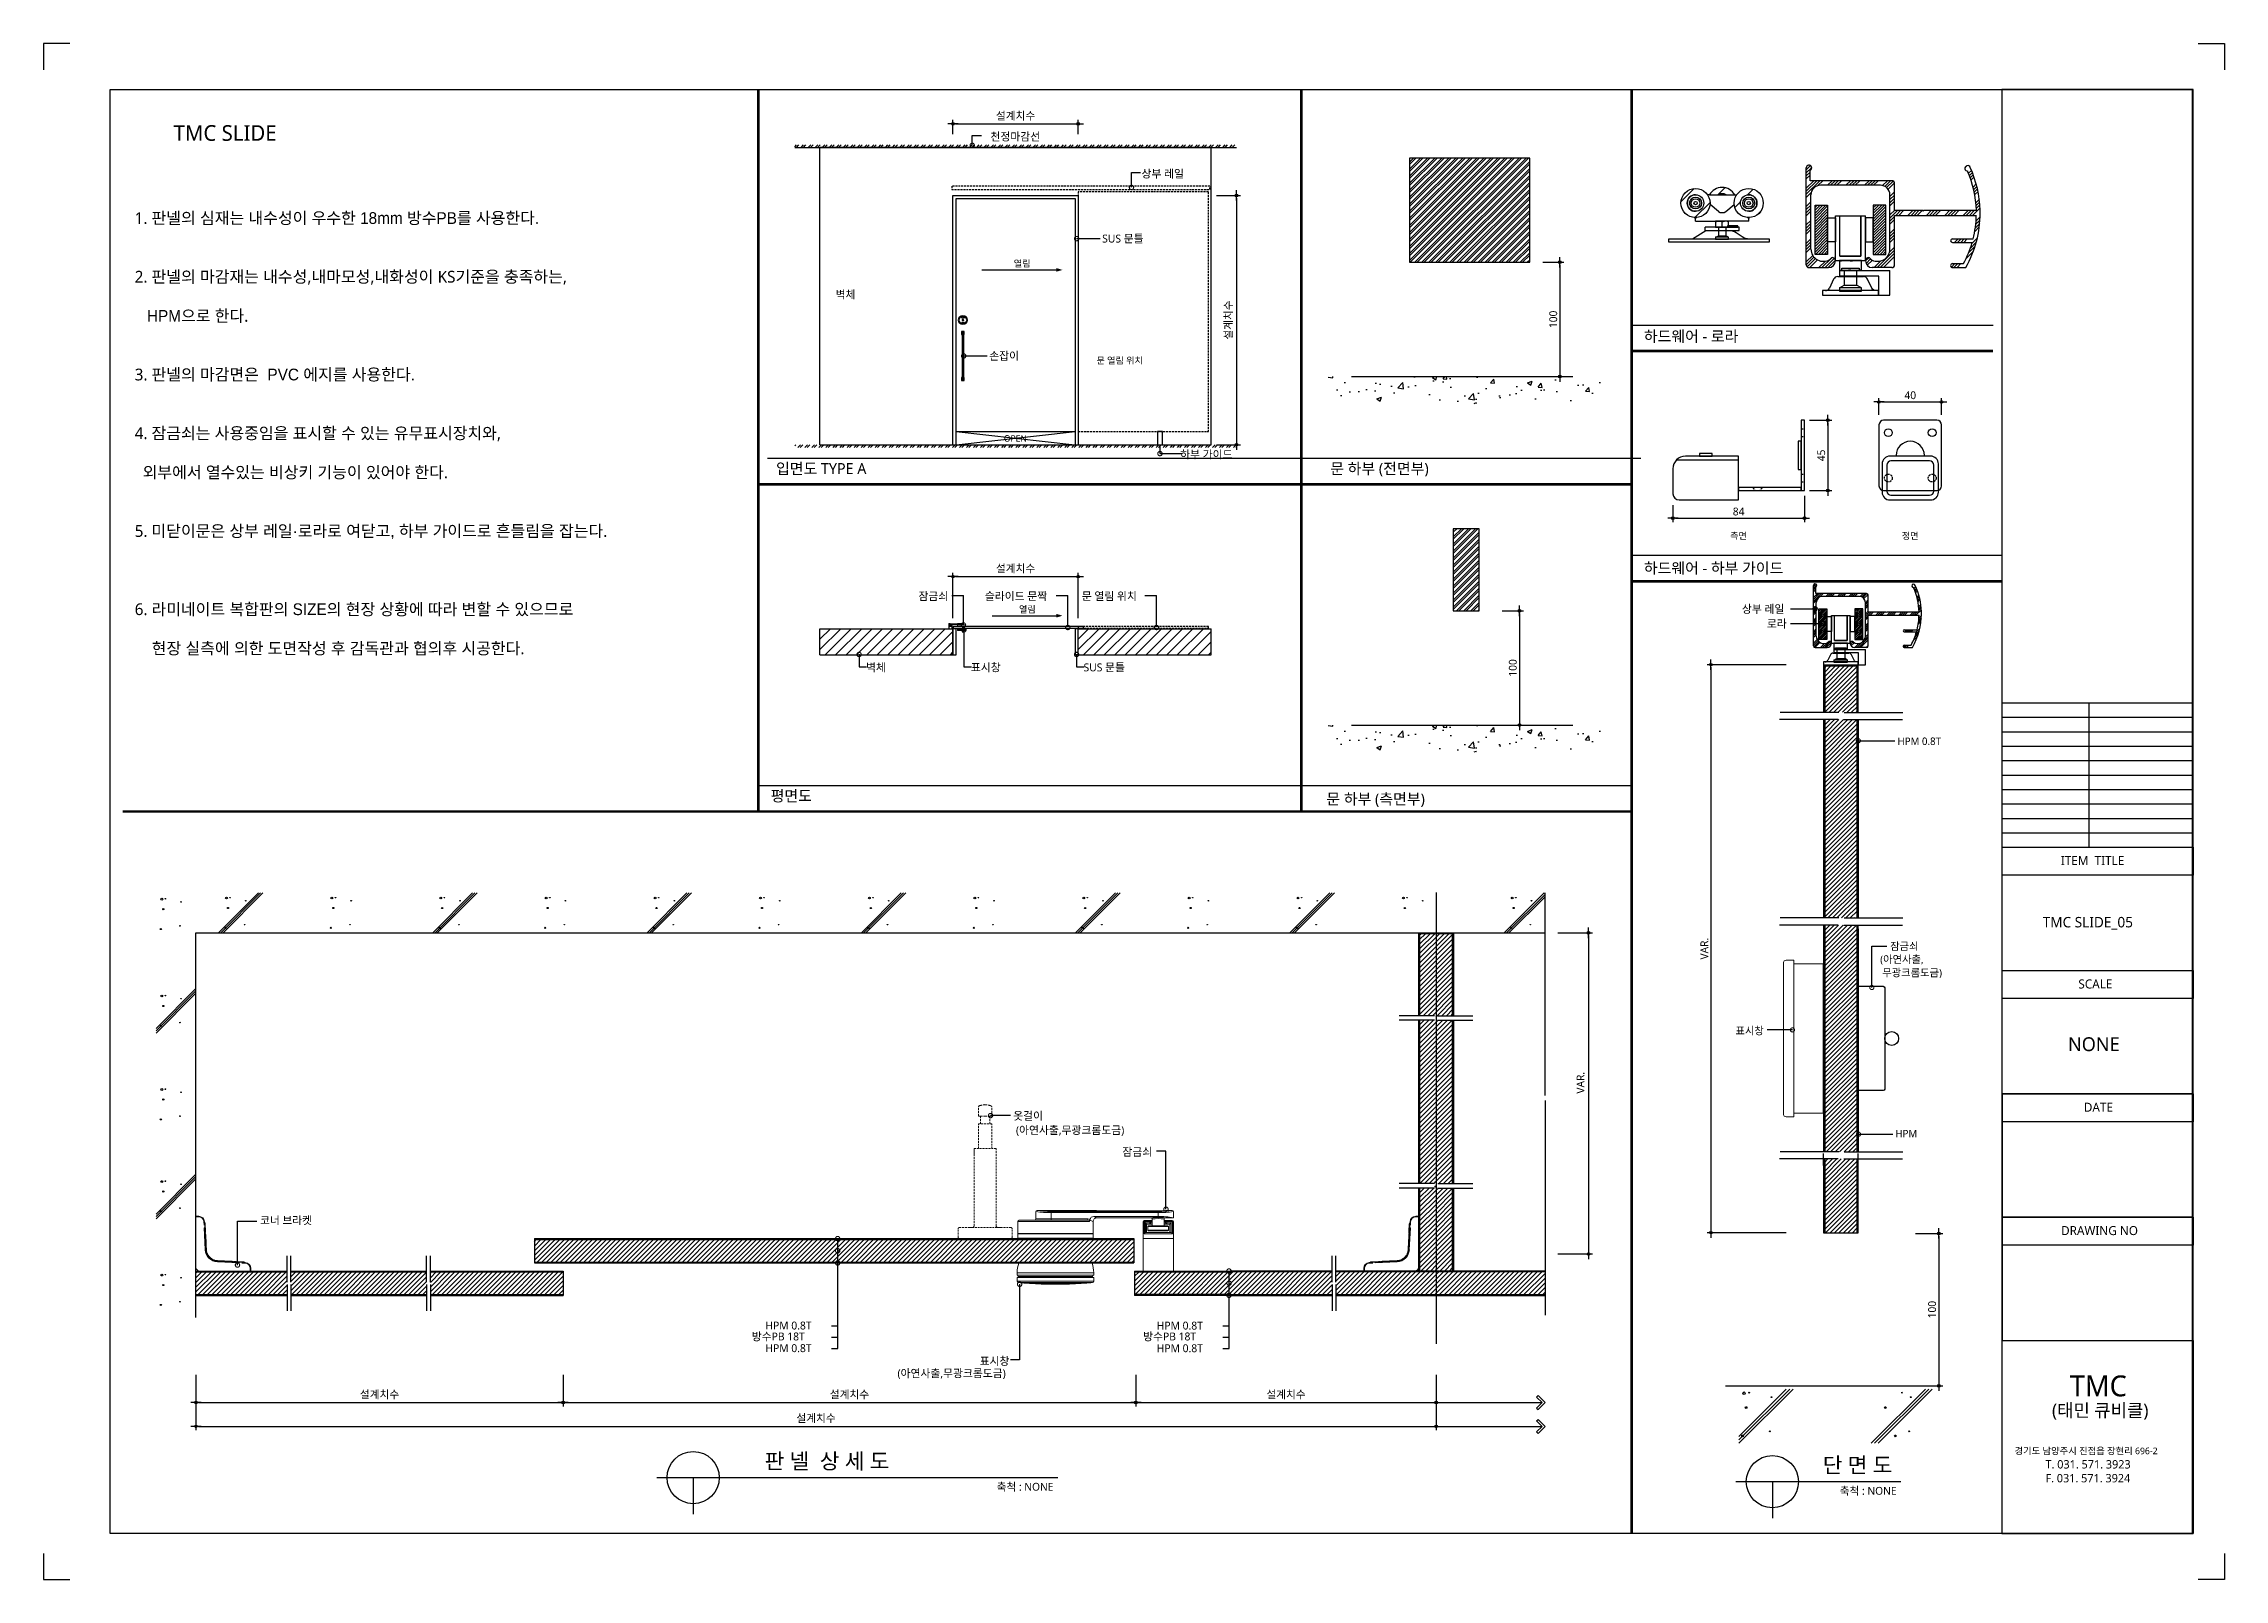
# Model space of a CAD drawing. Extents: x -256 to 8104, y -176 to 5714.
import ezdxf
from ezdxf.enums import TextEntityAlignment as Align

# ---------------------------------------------------------------- set-up
doc = ezdxf.new("R2010")
doc.units = 0
doc.header["$LTSCALE"] = 30
doc.linetypes.add('CEN', pattern=[62, 60, -1, 0, -1])
doc.linetypes.add('HIDDEN', pattern=[0.375, 0.25, -0.125])
doc.layers.get('0').update_dxf_attribs({"linetype": 'CONTINUOUS'})
doc.layers.get('DEFPOINTS').update_dxf_attribs({"linetype": 'CONTINUOUS'})
for name, color, linetype in [('0_toilet', 6, 'CONTINUOUS'), ('C', 2, 'CONTINUOUS'), ('curior-0Line', 252, 'CONTINUOUS'), ('DIM', 7, 'CONTINUOUS'), ('HAT', 8, 'CONTINUOUS'), ('HID', 9, 'HIDDEN'), ('jac text', 7, 'CONTINUOUS'), ('TIT', 3, 'CONTINUOUS'), ('경첩', 4, 'CONTINUOUS'), ('문자', 3, 'CONTINUOUS'), ('부자재', 4, 'CONTINUOUS'), ('잠금쇠(회전형)', 4, 'CONTINUOUS'), ('중심선', 1, 'CEN'), ('치수', 1, 'CONTINUOUS'), ('판넬', 2, 'CONTINUOUS'), ('해치', 8, 'CONTINUOUS')]:
    doc.layers.add(name, color=color, linetype=linetype)
doc.styles.add('HDW', font='gulim.ttc')
doc.styles.add('돋움', font='malgun.ttf')
doc.dimstyles.new('10', dxfattribs={"dimscale": 10, "dimtxt": 3, "dimasz": 1, "dimexe": 1.5, "dimexo": 2, "dimgap": 1, "dimtad": 1, "dimdec": 0, "dimlunit": 6, "dimtxsty": '돋움', "dimblk": 'DIMDOT', "dimcen": -1, "dimdle": 1.5, "dimclrt": 3, "dimazin": 3, "dimtfac": 1, "dimtdec": 0, "dimtix": 1, "dimtmove": 2, "dimatfit": 3, "dimldrblk": 'DIMDOT', "dimarcsym": 0})
pattern_1 = [(45, (-7517.547, -35.774), (-8.55643, 8.55643), [])]
pattern_2 = [(45, (-8325.086, -147.353), (-8.980256, 8.980256), [])]
pattern_3 = [(45, (0, 0), (-57.0851, 57.0851), [])]

# ---------------------------------------------------------------- blocks, each defined once
blk = doc.blocks.new('A$C13EB2441')
for p, q in [((0.84, 7.37), (0.84, 14.11)), ((0.84, 6.74), (0.84, 0))]:
    blk.add_line(p, q)
blk = doc.blocks.new('_DOTSMALL')
at = {"color": 0, "linetype": 'ByBlock', "const_width": 0.5}
blk.add_lwpolyline([(-0.0625, 0, 1), (0.0625, 0, 1)], format="xyb", close=True, dxfattribs=at)
blk = doc.blocks.new('A$C63EC304E')
at = {"layer": '치수', "color": 1, "xscale": 2.5, "yscale": 2.5, "zscale": 2.5, "rotation": 234.3098741996962}
blk.add_blockref('_DOTSMALL', (0.31, 0.31), dxfattribs=at)
blk = doc.blocks.new('A$C2BC9653E')
at = {"layer": '치수', "xscale": 0.3333333333333333, "yscale": 0.3333333333333333, "zscale": 0.3333333333333333}
blk.add_blockref('A$C63EC304E', (0, 0), dxfattribs=at)
blk = doc.blocks.new('A$C7FC71301')
at = {"layer": '치수', "rotation": 180}
blk.add_blockref('A$C2BC9653E', (0.21, 0.21), dxfattribs=at)
blk = doc.blocks.new('A$C4A20372B')
at = {"layer": '치수'}
blk.add_blockref('A$C7FC71301', (0, 0), dxfattribs=at)
blk = doc.blocks.new('A$C566469F5')
at = {"layer": '치수'}
blk.add_blockref('A$C4A20372B', (0, 0), dxfattribs=at)
blk = doc.blocks.new('A$C7E317CD4')
at = {"layer": '해치', "xscale": 2, "yscale": 2, "zscale": 2}
blk.add_blockref('A$C566469F5', (0, 0), dxfattribs=at)
blk = doc.blocks.new('A$C601D7F27')
at = {"layer": '치수'}
blk.add_blockref('A$C7E317CD4', (0, 0), dxfattribs=at)
blk = doc.blocks.new('A$C38802C08')
at = {"layer": '치수'}
blk.add_blockref('A$C601D7F27', (0, 0), dxfattribs=at)
blk = doc.blocks.new('DIMDOT')
at = {"linetype": 'Continuous'}
blk.add_line((-2, 0), (2, 0), dxfattribs=at)
for radius in [0.5, 0.25]:
    blk.add_circle((0, 0), radius, dxfattribs=at)
blk = doc.blocks.new('*D13')
at = {"layer": 'DEFPOINTS', "color": 0}
for p in [(6900.4, 1151.1), (6909.5, 566.8), (7009.3, 566.8)]:
    blk.add_point(p, dxfattribs=at)
at = {"layer": 'DIM', "color": 0, "lineweight": -2, "ltscale": 10}
for p, q in [((6920.4, 1151.1), (7024.3, 1151.1)), ((7009.3, 1141.1), (7009.3, 576.8)), ((6929.5, 566.8), (7024.3, 566.8))]:
    blk.add_line(p, q, dxfattribs=at)
at = {"layer": 'DIM', "color": 0, "lineweight": -2, "xscale": 10, "yscale": 10, "zscale": 10}
for p, rotation in [((7009.3, 1151.1), 90), ((7009.3, 566.8), 270)]:
    blk.add_blockref('DIMDOT', p, dxfattribs=dict(at, rotation=rotation))
at = {"layer": 'DIM', "color": 3, "insert": (6983.7, 858.9), "char_height": 30, "attachment_point": 5, "rotation": 90, "style": '돋움'}
blk.add_mtext('100', dxfattribs=at)
blk = doc.blocks.new('*D14')
at = {"layer": 'DEFPOINTS', "color": 0}
for p in [(5315.8, 3539), (5259, 3100.8), (5401.9, 3100.8)]:
    blk.add_point(p, dxfattribs=at)
at = {"layer": 'DIM', "color": 0, "lineweight": -2, "ltscale": 10}
for p, q in [((5335.8, 3539), (5416.9, 3539)), ((5401.9, 3529), (5401.9, 3110.8)), ((5279, 3100.8), (5416.9, 3100.8))]:
    blk.add_line(p, q, dxfattribs=at)
at = {"layer": 'DIM', "color": 0, "lineweight": -2, "xscale": 10, "yscale": 10, "zscale": 10}
for p, rotation in [((5401.9, 3539), 90), ((5401.9, 3100.8), 270)]:
    blk.add_blockref('DIMDOT', p, dxfattribs=dict(at, rotation=rotation))
at = {"layer": 'DIM', "color": 3, "insert": (5376.4, 3319.9), "char_height": 30, "attachment_point": 5, "rotation": 90, "style": '돋움'}
blk.add_mtext('100', dxfattribs=at)
blk = doc.blocks.new('*D15')
at = {"layer": 'DEFPOINTS', "color": 0}
for p in [(5470.9, 4875.7), (5414.1, 4437.5), (5557, 4437.5)]:
    blk.add_point(p, dxfattribs=at)
at = {"layer": 'DIM', "color": 0, "lineweight": -2, "ltscale": 10}
for p, q in [((5490.9, 4875.7), (5572, 4875.7)), ((5557, 4865.7), (5557, 4447.5)), ((5434.1, 4437.5), (5572, 4437.5))]:
    blk.add_line(p, q, dxfattribs=at)
at = {"layer": 'DIM', "color": 0, "lineweight": -2, "xscale": 10, "yscale": 10, "zscale": 10}
for p, rotation in [((5557, 4875.7), 90), ((5557, 4437.5), 270)]:
    blk.add_blockref('DIMDOT', p, dxfattribs=dict(at, rotation=rotation))
at = {"layer": 'DIM', "color": 3, "insert": (5531.5, 4656.6), "char_height": 30, "attachment_point": 5, "rotation": 90, "style": '돋움'}
blk.add_mtext('100', dxfattribs=at)
blk = doc.blocks.new('*D16')
at = {"layer": 'DEFPOINTS', "color": 0}
for p in [(328.3, 628.2), (1735.4, 628.2), (1735.4, 502.4)]:
    blk.add_point(p, dxfattribs=at)
at = {"layer": 'DIM', "color": 0, "lineweight": -2, "ltscale": 10}
for p, q in [((328.3, 608.2), (328.3, 487.4)), ((1735.4, 608.2), (1735.4, 487.4)), ((338.3, 502.4), (1725.4, 502.4))]:
    blk.add_line(p, q, dxfattribs=at)
at = {"layer": 'DIM', "color": 0, "lineweight": -2, "xscale": 10, "yscale": 10, "zscale": 10, "rotation": 180}
blk.add_blockref('DIMDOT', (328.3, 502.4), dxfattribs=at)
at = {"layer": 'DIM', "color": 0, "lineweight": -2, "xscale": 10, "yscale": 10, "zscale": 10}
blk.add_blockref('DIMDOT', (1735.4, 502.4), dxfattribs=at)
at = {"layer": 'DIM', "color": 3, "insert": (1031.9, 532.1), "char_height": 30, "attachment_point": 5, "style": '돋움'}
blk.add_mtext('설계치수', dxfattribs=at)
blk = doc.blocks.new('*D17')
at = {"layer": 'DEFPOINTS', "color": 0}
for p in [(328.3, 628.2), (5082.2, 628.2), (5082.2, 411)]:
    blk.add_point(p, dxfattribs=at)
at = {"layer": 'DIM', "color": 0, "lineweight": -2, "ltscale": 10}
for p, q in [((328.3, 608.2), (328.3, 396)), ((5082.2, 608.2), (5082.2, 396)), ((338.3, 411), (5072.2, 411))]:
    blk.add_line(p, q, dxfattribs=at)
at = {"layer": 'DIM', "color": 0, "lineweight": -2, "xscale": 10, "yscale": 10, "zscale": 10, "rotation": 180}
blk.add_blockref('DIMDOT', (328.3, 411), dxfattribs=at)
at = {"layer": 'DIM', "color": 0, "lineweight": -2, "xscale": 10, "yscale": 10, "zscale": 10}
blk.add_blockref('DIMDOT', (5082.2, 411), dxfattribs=at)
at = {"layer": 'DIM', "color": 3, "insert": (2705.3, 440.7), "char_height": 30, "attachment_point": 5, "style": '돋움'}
blk.add_mtext('설계치수', dxfattribs=at)
blk = doc.blocks.new('*D18')
at = {"layer": 'DEFPOINTS', "color": 0}
for p in [(3931.4, 628.2), (5082.2, 628.2), (5082.2, 502.4)]:
    blk.add_point(p, dxfattribs=at)
at = {"layer": 'DIM', "color": 0, "lineweight": -2, "ltscale": 10}
for p, q in [((3931.4, 608.2), (3931.4, 487.4)), ((5082.2, 608.2), (5082.2, 487.4)), ((3941.4, 502.4), (5072.2, 502.4))]:
    blk.add_line(p, q, dxfattribs=at)
at = {"layer": 'DIM', "color": 0, "lineweight": -2, "xscale": 10, "yscale": 10, "zscale": 10, "rotation": 180}
blk.add_blockref('DIMDOT', (3931.4, 502.4), dxfattribs=at)
at = {"layer": 'DIM', "color": 0, "lineweight": -2, "xscale": 10, "yscale": 10, "zscale": 10}
blk.add_blockref('DIMDOT', (5082.2, 502.4), dxfattribs=at)
at = {"layer": 'DIM', "color": 3, "insert": (4506.8, 532.1), "char_height": 30, "attachment_point": 5, "style": '돋움'}
blk.add_mtext('설계치수', dxfattribs=at)
blk = doc.blocks.new('*D19')
at = {"layer": 'DEFPOINTS', "color": 0}
for p in [(1735.4, 628.2), (3931.4, 628.2), (3931.4, 502.4)]:
    blk.add_point(p, dxfattribs=at)
at = {"layer": 'DIM', "color": 0, "lineweight": -2, "ltscale": 10}
for p, q in [((1735.4, 608.2), (1735.4, 487.4)), ((3931.4, 608.2), (3931.4, 487.4)), ((1745.4, 502.4), (3921.4, 502.4))]:
    blk.add_line(p, q, dxfattribs=at)
at = {"layer": 'DIM', "color": 0, "lineweight": -2, "xscale": 10, "yscale": 10, "zscale": 10, "rotation": 180}
blk.add_blockref('DIMDOT', (1735.4, 502.4), dxfattribs=at)
at = {"layer": 'DIM', "color": 0, "lineweight": -2, "xscale": 10, "yscale": 10, "zscale": 10}
blk.add_blockref('DIMDOT', (3931.4, 502.4), dxfattribs=at)
at = {"layer": 'DIM', "color": 3, "insert": (2833.4, 532.1), "char_height": 30, "attachment_point": 5, "style": '돋움'}
blk.add_mtext('설계치수', dxfattribs=at)
blk = doc.blocks.new('*D20')
at = {"layer": 'DEFPOINTS', "color": 0}
for p in [(5529, 2303.8), (5529, 1072.4), (5666.9, 1072.4)]:
    blk.add_point(p, dxfattribs=at)
at = {"layer": 'DIM', "color": 0, "lineweight": -2, "ltscale": 10}
for p, q in [((5549, 2303.8), (5681.9, 2303.8)), ((5666.9, 2293.8), (5666.9, 1082.4)), ((5549, 1072.4), (5681.9, 1072.4))]:
    blk.add_line(p, q, dxfattribs=at)
at = {"layer": 'DIM', "color": 0, "lineweight": -2, "xscale": 10, "yscale": 10, "zscale": 10}
for p, rotation in [((5666.9, 2303.8), 90), ((5666.9, 1072.4), 270)]:
    blk.add_blockref('DIMDOT', p, dxfattribs=dict(at, rotation=rotation))
at = {"layer": 'DIM', "color": 3, "insert": (5636.1, 1729), "char_height": 30, "attachment_point": 5, "rotation": 90, "style": '돋움'}
blk.add_mtext('VAR.', dxfattribs=at)
blk = doc.blocks.new('A$C06B31977')
for p, q in [((1.26, 11.06), (1.26, 21.17)), ((1.26, 10.11), (1.26, 0))]:
    blk.add_line(p, q)
blk = doc.blocks.new('*D21')
at = {"layer": 'DEFPOINTS', "color": 0}
for p in [(3710.2, 5406.3), (3230.2, 5346.3), (3710.2, 5346.3)]:
    blk.add_point(p, dxfattribs=at)
at = {"layer": 'DIM', "color": 0, "lineweight": -2}
for p, q in [((3230.2, 5366.3), (3230.2, 5421.3)), ((3240.2, 5406.3), (3700.2, 5406.3)), ((3710.2, 5366.3), (3710.2, 5421.3))]:
    blk.add_line(p, q, dxfattribs=at)
at = {"layer": 'DIM', "color": 0, "lineweight": -2, "xscale": 10, "yscale": 10, "zscale": 10, "rotation": 180}
blk.add_blockref('DIMDOT', (3230.2, 5406.3), dxfattribs=at)
at = {"layer": 'DIM', "color": 0, "lineweight": -2, "xscale": 10, "yscale": 10, "zscale": 10}
blk.add_blockref('DIMDOT', (3710.2, 5406.3), dxfattribs=at)
at = {"layer": 'DIM', "color": 3, "insert": (3470.2, 5435.9), "char_height": 30, "attachment_point": 5, "style": '돋움'}
blk.add_mtext('설계치수', dxfattribs=at)
blk = doc.blocks.new('*D22')
at = {"layer": 'DEFPOINTS', "color": 0}
for p in [(4220.2, 5132), (4220.2, 4176), (4317.1, 4176)]:
    blk.add_point(p, dxfattribs=at)
at = {"layer": 'DIM', "color": 0, "lineweight": -2}
for p, q in [((4240.2, 5132), (4332.1, 5132)), ((4317.1, 5122), (4317.1, 4186)), ((4240.2, 4176), (4332.1, 4176))]:
    blk.add_line(p, q, dxfattribs=at)
at = {"layer": 'DIM', "color": 0, "lineweight": -2, "xscale": 10, "yscale": 10, "zscale": 10}
for p, rotation in [((4317.1, 5132), 90), ((4317.1, 4176), 270)]:
    blk.add_blockref('DIMDOT', p, dxfattribs=dict(at, rotation=rotation))
at = {"layer": 'DIM', "color": 3, "insert": (4287.5, 4654), "char_height": 30, "attachment_point": 5, "rotation": 90, "style": '돋움'}
blk.add_mtext('설계치수', dxfattribs=at)
blk = doc.blocks.new('*D23')
at = {"layer": 'DEFPOINTS', "color": 0}
for p in [(3710.2, 3670.1), (3230.2, 3490.1), (3710.2, 3490.1)]:
    blk.add_point(p, dxfattribs=at)
at = {"layer": 'DIM', "color": 0, "lineweight": -2}
for p, q in [((3230.2, 3510.1), (3230.2, 3685.1)), ((3710.2, 3510.1), (3710.2, 3685.1)), ((3240.2, 3670.1), (3700.2, 3670.1))]:
    blk.add_line(p, q, dxfattribs=at)
at = {"layer": 'DIM', "color": 0, "lineweight": -2, "xscale": 10, "yscale": 10, "zscale": 10, "rotation": 180}
blk.add_blockref('DIMDOT', (3230.2, 3670.1), dxfattribs=at)
at = {"layer": 'DIM', "color": 0, "lineweight": -2, "xscale": 10, "yscale": 10, "zscale": 10}
blk.add_blockref('DIMDOT', (3710.2, 3670.1), dxfattribs=at)
at = {"layer": 'DIM', "color": 3, "insert": (3470.2, 3699.7), "char_height": 30, "attachment_point": 5, "style": '돋움'}
blk.add_mtext('설계치수', dxfattribs=at)
blk = doc.blocks.new('*D24')
at = {"layer": 'DEFPOINTS', "color": 0}
for p in [(6444.67, 3332.3), (6135.91, 1154.01), (6444.67, 1154.01)]:
    blk.add_point(p, dxfattribs=at)
at = {"layer": 'DIM', "color": 0, "lineweight": -2}
for p, q in [((6424.67, 3332.3), (6120.91, 3332.3)), ((6135.91, 3322.3), (6135.91, 1164.01)), ((6424.67, 1154.01), (6120.91, 1154.01))]:
    blk.add_line(p, q, dxfattribs=at)
at = {"layer": 'DIM', "color": 0, "lineweight": -2, "xscale": 10, "yscale": 10, "zscale": 10}
for p, rotation in [((6135.91, 3332.3), 89.99999999999997), ((6135.91, 1154.01), 270)]:
    blk.add_blockref('DIMDOT', p, dxfattribs=dict(at, rotation=rotation))
at = {"layer": 'DIM', "color": 3, "insert": (6110.675625, 2243.155), "char_height": 30, "attachment_point": 5, "rotation": 90, "style": '돋움'}
blk.add_mtext('VAR.', dxfattribs=at)
blk = doc.blocks.new('*D25')
at = {"layer": 'DEFPOINTS', "color": 0}
for p in [(5990, 3964), (6494, 4000), (6494, 3894)]:
    blk.add_point(p, dxfattribs=at)
at = {"layer": 'DIM', "color": 0, "lineweight": -2}
for p, q in [((5990, 3944), (5990, 3879)), ((6494, 3980), (6494, 3879)), ((6000, 3894), (6484, 3894))]:
    blk.add_line(p, q, dxfattribs=at)
at = {"layer": 'DIM', "color": 0, "lineweight": -2, "xscale": 10, "yscale": 10, "zscale": 10, "rotation": 180}
blk.add_blockref('DIMDOT', (5990, 3894), dxfattribs=at)
at = {"layer": 'DIM', "color": 0, "lineweight": -2, "xscale": 10, "yscale": 10, "zscale": 10}
blk.add_blockref('DIMDOT', (6494, 3894), dxfattribs=at)
at = {"layer": 'DIM', "color": 3, "insert": (6242, 3919.5), "char_height": 30, "attachment_point": 5, "style": '돋움'}
blk.add_mtext('84', dxfattribs=at)
blk = doc.blocks.new('*D26')
at = {"layer": 'DEFPOINTS', "color": 0}
for p in [(6494, 4270), (6494, 4000), (6584, 4000)]:
    blk.add_point(p, dxfattribs=at)
at = {"layer": 'DIM', "color": 0, "lineweight": -2}
for p, q in [((6514, 4270), (6599, 4270)), ((6584, 4260), (6584, 4010)), ((6514, 4000), (6599, 4000))]:
    blk.add_line(p, q, dxfattribs=at)
at = {"layer": 'DIM', "color": 0, "lineweight": -2, "xscale": 10, "yscale": 10, "zscale": 10}
for p, rotation in [((6584, 4270), 90), ((6584, 4000), 270)]:
    blk.add_blockref('DIMDOT', p, dxfattribs=dict(at, rotation=rotation))
at = {"layer": 'DIM', "color": 3, "insert": (6558.7, 4135), "char_height": 30, "attachment_point": 5, "rotation": 90, "style": '돋움'}
blk.add_mtext('45', dxfattribs=at)
blk = doc.blocks.new('*D27')
at = {"layer": 'DEFPOINTS', "color": 0}
for p in [(6780, 4270), (7020, 4340), (7020, 4270)]:
    blk.add_point(p, dxfattribs=at)
at = {"layer": 'DIM', "color": 0, "lineweight": -2}
for p, q in [((6780, 4290), (6780, 4355)), ((7020, 4290), (7020, 4355)), ((6790, 4340), (7010, 4340))]:
    blk.add_line(p, q, dxfattribs=at)
at = {"layer": 'DIM', "color": 0, "lineweight": -2, "xscale": 10, "yscale": 10, "zscale": 10, "rotation": 180}
blk.add_blockref('DIMDOT', (6780, 4340), dxfattribs=at)
at = {"layer": 'DIM', "color": 0, "lineweight": -2, "xscale": 10, "yscale": 10, "zscale": 10}
blk.add_blockref('DIMDOT', (7020, 4340), dxfattribs=at)
at = {"layer": 'DIM', "color": 3, "insert": (6900, 4365.5), "char_height": 30, "attachment_point": 5, "style": '돋움'}
blk.add_mtext('40', dxfattribs=at)
blk = doc.blocks.new('SLIDE_05')
at = {"layer": 'HAT'}
h = blk.add_hatch(dxfattribs=at)
h.set_pattern_fill('ANSI32', color=256, scale=2, style=0)
h.set_pattern_definition([(45, (-8615.85, -317.24), (-13.470384, 13.470384), []), (45, (-8606.87, -317.24), (-13.470384, 13.470384), [])])
h.paths.add_polyline_path([(2623.5, 5325.7), (4317.1, 5325.7), (4317.1, 5315.7), (2623.5, 5315.7)])
h = blk.add_hatch(dxfattribs=at)
h.set_pattern_fill('ANSI32', color=256, scale=2, style=0)
h.set_pattern_definition([(45, (-8321.48, -175.764), (-13.470384, 13.470384), []), (45, (-8312.5, -175.764), (-13.470384, 13.470384), [])])
h.paths.add_polyline_path([(5281.4, 4875.6), (5441.4, 4875.6), (5441.4, 5275), (4980.7, 5275), (4980.7, 4875.6)])
h = blk.add_hatch(dxfattribs=at)
h.set_pattern_fill('ANSI32', color=256, scale=2, style=0)
h.set_pattern_definition([(45, (-8615.85, -135.26), (-13.470384, 13.470384), []), (45, (-8606.87, -135.26), (-13.470384, 13.470384), [])])
h.paths.add_polyline_path([(2623.5, 4165.5), (4317.1, 4165.5), (4317.1, 4175.5), (2623.5, 4175.5)])
h = blk.add_hatch(dxfattribs=at)
h.set_pattern_fill('ANSI32', color=256, scale=2, style=0)
h.set_pattern_definition([(45, (-8298.62, -275.948), (-13.470384, 13.470384), []), (45, (-8289.64, -275.948), (-13.470384, 13.470384), [])])
h.paths.add_polyline_path([(5147.8, 3538.9), (5247.4, 3538.9), (5247.4, 3853.3), (5147.8, 3853.3)])
at = {"layer": 'HAT', "transparency": 33554687}
h = blk.add_hatch(dxfattribs=at)
h.set_pattern_fill('ANSI31', color=256, scale=3.81122)
h.paths.add_polyline_path([(6625.9, 3149.6), (6647.1, 3149.6), (6696, 3149.6), (6696, 3327.5), (6572.2, 3327.5), (6572.2, 3149.6)])
at = {"layer": 'HAT'}
h = blk.add_hatch(dxfattribs=at)
h.set_pattern_fill('ANSI31', color=256, scale=3.811219, style=0)
h.set_pattern_definition(pattern_1)
edge = h.paths.add_edge_path()
edge.add_line((6696, 3075.5), (6639.4, 3075.5))
edge.add_arc((6637.4, 3075.5), 1.99, -54.30987, 0, ccw=False)
edge.add_arc((6637.4, 3075.5), 1.99, 125.69013, 305.69013, ccw=False)
edge.add_arc((6637.4, 3075.5), 1.99, 0, 125.69013, ccw=False)
edge.add_line((6639.4, 3075.5), (6696, 3075.5))
edge.add_line((6696, 3075.5), (6696, 3121.9))
edge.add_line((6696, 3121.9), (6686.2, 3121.9))
edge.add_spline(control_points=[(6683.6, 3114.5), (6684.5, 3117), (6685.4, 3119.5), (6686.2, 3121.9)], knot_values=[0, 0, 0, 0, 0.152076, 0.152076, 0.152076, 0.152076], degree=3, periodic=0)
edge.add_line((6686.2, 3121.9), (6634.1, 3121.9))
edge.add_line((6634.1, 3121.9), (6634.1, 2361.1))
edge.add_line((6634.1, 2361.1), (6688.1, 2361.1))
edge.add_spline(control_points=[(6688.1, 2361.1), (6691.2, 2369.4), (6694, 2376.9), (6696, 2380.5)], knot_values=[0.152076, 0.152076, 0.152076, 0.152076, 0.673721, 0.673721, 0.673721, 0.673721], degree=3, periodic=0)
edge.add_spline(control_points=[(6698.3, 2361.1), (6698.8, 2370.6), (6699.9, 2385.2), (6697.1, 2382.4), (6696, 2380.5)], knot_values=[0.673721, 0.673721, 0.673721, 0.673721, 1.332503, 1.60798, 1.60798, 1.60798, 1.60798], degree=3, periodic=0)
edge.add_line((6696, 2380.5), (6696, 3075.5))
h.paths.add_polyline_path([(6634.1, 3121.9), (6572.2, 3121.9), (6572.2, 2361.1), (6634.1, 2361.1)])
h = blk.add_hatch(dxfattribs=at)
h.set_pattern_fill('ANSI31', color=256, scale=3.811219, style=0)
h.set_pattern_definition(pattern_1)
h.paths.add_polyline_path([(6634.1, 1898.5), (6572.2, 1898.5), (6572.2, 1464.4), (6634.1, 1464.4), (6634.1, 1568.7, -0.567825), (6634.1, 1572.1)])
h.paths.add_polyline_path([(6696, 1898.5), (6634.1, 1898.5), (6634.1, 1572.1, -0.582142), (6637.1, 1570.4), (6696, 1570.4)])
edge = h.paths.add_edge_path()
edge.add_line((6696, 1570.4), (6637.1, 1570.4))
edge.add_arc((6635.1, 1570.4), 1.99, -54.30987, 0, ccw=False)
edge.add_arc((6635.1, 1570.4), 1.99, 239.17799, 305.69013, ccw=False)
edge.add_line((6634.1, 1568.7), (6634.1, 1464.4))
edge.add_line((6634.1, 1464.4), (6688.1, 1464.4))
edge.add_spline(control_points=[(6688.1, 1464.4), (6691.2, 1472.8), (6694, 1480.2), (6696, 1483.9)], knot_values=[0.152076, 0.152076, 0.152076, 0.152076, 0.673721, 0.673721, 0.673721, 0.673721], degree=3, periodic=0)
edge.add_line((6696, 1483.9), (6696, 1570.4))
h.paths.add_polyline_path([(6634.1, 2333.4), (6572.2, 2333.4), (6572.2, 1898.5), (6634.1, 1898.5)])
edge = h.paths.add_edge_path()
edge.add_line((6696, 2333.4), (6686.2, 2333.4))
edge.add_spline(control_points=[(6683.6, 2326), (6684.5, 2328.5), (6685.4, 2331), (6686.2, 2333.4)], knot_values=[0, 0, 0, 0, 0.152076, 0.152076, 0.152076, 0.152076], degree=3, periodic=0)
edge.add_line((6686.2, 2333.4), (6634.1, 2333.4))
edge.add_line((6634.1, 2333.4), (6634.1, 1898.5))
edge.add_line((6634.1, 1898.5), (6696, 1898.5))
edge.add_line((6696, 1898.5), (6696, 2333.4))
at = {"layer": 'HAT', "transparency": 33554687}
h = blk.add_hatch(dxfattribs=at)
h.set_pattern_fill('ANSI31', color=256, scale=3.811219, style=0)
h.set_pattern_definition(pattern_1)
h.paths.add_polyline_path([(6624, 1436.8), (6572.2, 1436.8), (6572.2, 1154), (6634.1, 1154), (6634.1, 1436.8)])
h.paths.add_polyline_path([(6696, 1436.8), (6645.2, 1436.8), (6634.1, 1436.8), (6634.1, 1154), (6696, 1154)])
at = {"layer": '부자재', "transparency": 33554687}
h = blk.add_hatch(dxfattribs=at)
h.set_pattern_fill('ANSI34', color=256, scale=2.6208, style=0)
h.paths.add_polyline_path([(6839.9, 5178, 0.414214), (6829.4, 5188.5), (6516, 5188.5), (6516, 5228.2, 1.849882), (6501.3, 5237.8), (6501.3, 4865.6, 0.414214), (6511.8, 4855.1), (6586.8, 4855.1, 0.462672), (6612.6, 4885.6, 0.692392), (6593.1, 4887.6, -0.604375), (6519.1, 4926.4), (6519.1, 5134, -0.414214), (6555.8, 5170.7), (6669, 5170.7), (6670.6, 5173.8), (6672.2, 5170.7), (6785.4, 5170.7, -0.414214), (6822.1, 5134), (6822.1, 4926.4, -0.604375), (6748.1, 4887.6, 0.692392), (6728.6, 4885.6, 0.462672), (6754.5, 4855.1), (6829.4, 4855.1, 0.414214), (6839.9, 4865.6), (6839.9, 5055.4), (7153.3, 5055.4, -0.056269), (7141.2, 4965.2), (7061.6, 4965.2, 1), (7061.6, 4951.6), (7137.5, 4951.6, -0.054308), (7104.2, 4870.3), (7062.4, 4870.3, 1), (7062.4, 4855.1), (7112.5, 4855.1, 0.130774), (7168, 5063.9), (7168, 5075.3, 0.046575), (7158.6, 5152.8, -0.996886), (7157.4, 5157.9, 0.052525), (7128.8, 5241.1, 1.711181), (7119.9, 5225.2, -0.095582), (7153.4, 5075.3), (7152, 5075.3), (6951.6, 5075.3), (6950, 5072.1), (6948.4, 5075.3), (6839.9, 5075.3)])
h = blk.add_hatch(dxfattribs=at)
h.set_pattern_fill('ANSI31,_O', color=256, scale=25.426935)
h.set_pattern_definition(pattern_3)
h.paths.add_polyline_path([(6020.7, 5102.8, 1), (6132.6, 5102.8, 1)])
h.paths.add_polyline_path([(6108.4, 5102.8, -1), (6044.9, 5102.8, -1)], flags=16)
h.paths.add_polyline_path([(6099.5, 5102.8, -1), (6053.8, 5102.8, -1)], flags=0)
h.paths.add_polyline_path([(6093.2, 5102.8, -1), (6060.1, 5102.8, -1)], flags=0)
h = blk.add_hatch(dxfattribs=at)
h.set_pattern_fill('ANSI31,_O', color=256, scale=25.426935)
h.set_pattern_definition(pattern_3)
h.paths.add_polyline_path([(6227.1, 5134.6, 0.57735), (6130.2, 5134.6)])
h = blk.add_hatch(dxfattribs=at)
h.set_pattern_fill('ANSI31,_O', color=256, scale=25.426935)
h.set_pattern_definition(pattern_3)
h.paths.add_polyline_path([(6224.6, 5102.8, 1), (6336.5, 5102.8, 1)])
h.paths.add_polyline_path([(6312.4, 5102.8, -1), (6248.8, 5102.8, -1)], flags=16)
h.paths.add_polyline_path([(6303.5, 5102.8, -1), (6257.7, 5102.8, -1)], flags=0)
h.paths.add_polyline_path([(6297.1, 5102.8, -1), (6264.1, 5102.8, -1)], flags=0)
h = blk.add_hatch(dxfattribs=at)
h.set_pattern_fill('ANSI31', color=256, scale=2.390163, style=0)
h.paths.add_polyline_path([(6583.3, 4905.9), (6534.8, 4905.9), (6534.8, 5094.8), (6583.3, 5094.8)])
h = blk.add_hatch(dxfattribs=at)
h.set_pattern_fill('ANSI31', color=256, scale=2.390163, style=0)
h.paths.add_polyline_path([(6758, 4905.9), (6806.4, 4905.9), (6806.4, 5094.8), (6758, 5094.8)])
h = blk.add_hatch(dxfattribs=at)
h.set_pattern_fill('ANSI34', color=256, scale=1.62811, style=0)
h.paths.add_polyline_path([(6739, 3598.5, 0.414214), (6732.5, 3605), (6537.7, 3605), (6537.7, 3629.7, 1.849882), (6528.6, 3635.6), (6528.6, 3404.4, 0.414214), (6535.1, 3397.9), (6581.7, 3397.9, 0.462672), (6597.8, 3416.8, 0.692392), (6585.6, 3418.1, -0.604375), (6539.7, 3442.2), (6539.7, 3571.1, -0.414214), (6562.5, 3593.9), (6632.8, 3593.9), (6633.8, 3595.9), (6634.8, 3593.9), (6705.1, 3593.9, -0.414214), (6727.9, 3571.1), (6727.9, 3442.2, -0.604375), (6682, 3418.1, 0.692392), (6669.8, 3416.8, 0.462672), (6685.9, 3397.9), (6732.5, 3397.9, 0.414214), (6739, 3404.4), (6739, 3522.3), (6933.6, 3522.3, -0.056269), (6926.1, 3466.3), (6876.7, 3466.3, 1), (6876.7, 3457.8), (6923.8, 3457.8, -0.054308), (6903.1, 3407.4), (6877.2, 3407.4, 1), (6877.2, 3397.9), (6908.3, 3397.9, 0.130774), (6942.8, 3527.6), (6942.8, 3534.7, 0.046575), (6936.9, 3582.8, -0.996886), (6936.2, 3586, 0.052525), (6918.4, 3637.7, 1.711181), (6912.9, 3627.8, -0.095582), (6933.7, 3534.7), (6932.9, 3534.7), (6808.3, 3534.7), (6807.3, 3532.7), (6806.4, 3534.7), (6739, 3534.7)])
h = blk.add_hatch(dxfattribs=at)
h.set_pattern_fill('ANSI31', color=256, scale=1.484836, style=0)
h.paths.add_polyline_path([(6579.5, 3429.5), (6549.4, 3429.5), (6549.4, 3546.8), (6579.5, 3546.8)])
h = blk.add_hatch(dxfattribs=at)
h.set_pattern_fill('ANSI31', color=256, scale=1.484836, style=0)
h.paths.add_polyline_path([(6688.1, 3429.5), (6718.1, 3429.5), (6718.1, 3546.8), (6688.1, 3546.8)])
at = {"layer": '해치'}
h = blk.add_hatch(dxfattribs=at)
h.set_pattern_fill('AR-CONC', color=256, style=0)
h.set_pattern_definition([(50, (3239.55, 2900.74), (182.185, -15.939), [19.05, -209.55]), (355, (3239.55, 2900.74), (-35.243, 191.057), [15.24, -167.64]), (100.451, (3254.73, 2899.42), (146.943, 175.117), [16.19, -178.09]), (46.184, (3239.55, 2951.54), (271.079, -42.042), [28.575, -314.325]), (96.636, (3262.14, 2948.04), (237.404, 247.426), [24.285, -267.135]), (351.184, (3239.55, 2951.54), (237.405, 247.425), [22.86, -251.46]), (21, (3264.95, 2938.84), (151.615, -102.2655), [19.05, -209.55]), (326, (3264.95, 2938.84), (61.802, 184.188), [15.24, -167.64]), (71.4514, (3277.58, 2930.32), (213.416, 81.923), [16.19, -178.09]), (37.5, (3239.546, 2900.744), (3.0886, 84.555), [0, -165.608, 0, -170.18, 0, -168.275]), (7.5, (3239.55, 2900.74), (66.8197, 100.1806), [0, -97.028, 0, -161.798, 0, -64.135]), (327.5, (3182.904, 2900.744), (135.5906, -5.7287), [0, -63.5, 0, -198.12, 0, -262.89]), (317.5, (3157.5, 2900.74), (148.129, 25.4265), [0, -82.55, 0, -131.572, 0, -186.69])])
h.paths.add_polyline_path([(5719.1, 4334.5), (5719.1, 4437.5), (4668.9, 4437.5), (4668.9, 4334.5)])
h = blk.add_hatch(dxfattribs=at)
h.set_pattern_fill('AR-CONC', color=256, style=0)
h.set_pattern_definition([(50, (3239.55, 1564.04), (182.185, -15.939), [19.05, -209.55]), (355, (3239.55, 1564.04), (-35.243, 191.057), [15.24, -167.64]), (100.451, (3254.73, 1562.71), (146.943, 175.117), [16.19, -178.09]), (46.184, (3239.55, 1614.84), (271.079, -42.042), [28.575, -314.325]), (96.636, (3262.14, 1611.34), (237.404, 247.426), [24.285, -267.135]), (351.184, (3239.55, 1614.84), (237.405, 247.425), [22.86, -251.46]), (21, (3264.95, 1602.14), (151.615, -102.2655), [19.05, -209.55]), (326, (3264.95, 1602.14), (61.802, 184.188), [15.24, -167.64]), (71.4514, (3277.58, 1593.62), (213.416, 81.923), [16.19, -178.09]), (37.5, (3239.546, 1564.04), (3.0886, 84.555), [0, -165.608, 0, -170.18, 0, -168.275]), (7.5, (3239.55, 1564.04), (66.8197, 100.1806), [0, -97.028, 0, -161.798, 0, -64.135]), (327.5, (3182.904, 1564.04), (135.5906, -5.7287), [0, -63.5, 0, -198.12, 0, -262.89]), (317.5, (3157.5, 1564.04), (148.129, 25.4265), [0, -82.55, 0, -131.572, 0, -186.69])])
h.paths.add_polyline_path([(5719.1, 2997.8), (5719.1, 3100.8), (4668.9, 3100.8), (4668.9, 2997.8)])
h = blk.add_hatch(dxfattribs=at)
h.set_pattern_fill('ANSI31', color=256, scale=4, style=0)
h.set_pattern_definition([(45, (-271228.166, -56143.965), (-8.9802561, 8.9802561), [])])
edge = h.paths.add_edge_path()
edge.add_line((5082.2, 2300.5), (5019.8, 2300.5))
edge.add_line((5019.8, 2300.5), (5018.9, 2299.6))
edge.add_line((5018.9, 2299.6), (5018.9, 2199.2))
edge.add_line((5018.9, 2199.2), (5061.8, 2199.2))
edge.add_line((5061.8, 2199.2), (5061.8, 2157.7))
edge.add_line((5061.8, 2157.7), (5018.9, 2157.7))
edge.add_line((5018.9, 2157.7), (5018.9, 1985.9))
edge.add_line((5018.9, 1985.9), (5075.5, 1985.9))
edge.add_spline(control_points=[(5075.5, 1985.9), (5078.3, 1993.6), (5084.3, 2008.9), (5080.4, 1978), (5081.9, 1975.6), (5082.2, 1975.5)], knot_values=[0.456227, 0.456227, 0.456227, 0.456227, 2.847595, 6.178025, 6.737145, 6.737145, 6.737145, 6.737145], degree=3, periodic=0)
edge.add_spline(control_points=[(5081.9, 1975.7), (5082, 1978.7), (5082, 1981.5), (5081.5, 1981.8), (5081.4, 1981.8)], knot_values=[0.891967, 0.891967, 0.891967, 0.891967, 1.280656, 1.337888, 1.337888, 1.337888, 1.337888], degree=3, periodic=0)
edge.add_line((5082.2, 1975.5), (5082.2, 2300.5))
edge = h.paths.add_edge_path()
edge.add_line((5145.6, 2300.5), (5082.2, 2300.5))
edge.add_line((5082.2, 2300.5), (5082.2, 1975.5))
edge.add_spline(control_points=[(5082.2, 1975.5), (5083.4, 1975.3), (5085.6, 1979.6), (5088.3, 1985.9)], knot_values=[6.737145, 6.737145, 6.737145, 6.737145, 8.913909, 8.913909, 8.913909, 8.913909], degree=3, periodic=0)
edge.add_spline(control_points=[(5088.3, 1985.9), (5090.3, 1990.8), (5092.7, 1996.7), (5095, 2002.7)], knot_values=[8.913909, 8.913909, 8.913909, 8.913909, 10.573873, 10.573873, 10.573873, 10.573873], degree=3, periodic=0)
edge.add_line((5088.3, 1985.9), (5145.6, 1985.9))
edge.add_line((5145.6, 1985.9), (5145.6, 2157.7))
edge.add_line((5145.6, 2157.7), (5102.7, 2157.7))
edge.add_line((5102.7, 2157.7), (5102.7, 2199.2))
edge.add_line((5102.7, 2199.2), (5145.6, 2199.2))
edge.add_line((5145.6, 2199.2), (5145.6, 2300.5))
h.paths.add_polyline_path([(5145.6, 2199.2), (5102.7, 2199.2), (5102.7, 2157.7), (5145.6, 2157.7)], flags=16)
h.paths.add_polyline_path([(5061.8, 2199.2), (5018.9, 2199.2), (5018.9, 2157.7), (5061.8, 2157.7)], flags=16)
h = blk.add_hatch(dxfattribs=at)
h.set_pattern_fill('ANSI31', color=256, scale=4, style=0)
h.set_pattern_definition([(45, (5082.238, 1655.484), (-8.98026, 8.98026), [])])
h.paths.add_polyline_path([(5145.6, 1968.8), (5018.9, 1968.8), (5018.9, 1342.1), (5145.6, 1342.1)])
at = {"layer": '해치', "transparency": 33554687}
h = blk.add_hatch(dxfattribs=at)
h.set_pattern_fill('ANSI31', color=256, scale=4)
h.set_pattern_definition(pattern_2)
edge = h.paths.add_edge_path()
edge.add_spline(control_points=[(5082.2, 1314.6), (5081.9, 1314.6), (5080.9, 1316.4), (5081.7, 1326.3), (5081.9, 1331.9)], knot_values=[1.337888, 1.337888, 1.337888, 1.337888, 1.524261, 2.245715, 2.245715, 2.245715, 2.245715], degree=3, periodic=0)
edge.add_spline(control_points=[(5082.2, 1331.7), (5081.9, 1331.8), (5080.4, 1334.2), (5084.3, 1365.1), (5078.3, 1349.8), (5075.5, 1342.1)], knot_values=[0.152076, 0.152076, 0.152076, 0.152076, 0.338449, 1.448592, 2.245715, 2.245715, 2.245715, 2.245715], degree=3, periodic=0)
edge.add_spline(control_points=[(5081.9, 1331.9), (5082, 1334.9), (5082, 1337.7), (5081.5, 1338), (5081.4, 1338)], knot_values=[0.891967, 0.891967, 0.891967, 0.891967, 1.280656, 1.337888, 1.337888, 1.337888, 1.337888], degree=3, periodic=0)
edge.add_spline(control_points=[(5081.4, 1338), (5080.4, 1338.2), (5078.1, 1332.1), (5075.5, 1325)], knot_values=[0.152076, 0.152076, 0.152076, 0.152076, 0.891967, 0.891967, 0.891967, 0.891967], degree=3, periodic=0)
edge.add_spline(control_points=[(5073.9, 1320.6), (5074.4, 1322.1), (5074.9, 1323.6), (5075.5, 1325)], knot_values=[0, 0, 0, 0, 0.152076, 0.152076, 0.152076, 0.152076], degree=3, periodic=0)
edge.add_line((5075.5, 1325), (5018.9, 1325))
edge.add_line((5018.9, 1325), (5018.9, 1152.6))
edge.add_line((5018.9, 1152.6), (5063.6, 1152.6))
edge.add_line((5063.6, 1152.6), (5063.6, 1111))
edge.add_line((5063.6, 1111), (5018.9, 1111))
edge.add_line((5018.9, 1111), (5018.9, 1006.8))
edge.add_line((5018.9, 1006.8), (5082.2, 1006.8))
edge.add_line((5082.2, 1006.8), (5082.2, 1314.5))
h.paths.add_polyline_path([(5145.6, 1152.6), (5100.8, 1152.6), (5100.8, 1111), (5145.6, 1111)])
h.paths.add_polyline_path([(5063.6, 1152.6), (5018.9, 1152.6), (5018.9, 1111), (5063.6, 1111)], flags=16)
h = blk.add_hatch(dxfattribs=at)
h.set_pattern_fill('ANSI31', color=256, scale=4)
h.set_pattern_definition(pattern_2)
h.paths.add_polyline_path([(5145.6, 1264.1), (5082.2, 1264.1), (5082.2, 1006.8), (5145.6, 1006.8), (5145.6, 1111), (5100.8, 1111), (5100.8, 1152.6), (5145.6, 1152.6)])
edge = h.paths.add_edge_path()
edge.add_line((5145.6, 1325), (5088.3, 1325))
edge.add_spline(control_points=[(5088.3, 1325), (5085.6, 1318.7), (5083.4, 1314.4), (5082.2, 1314.6)], knot_values=[2.245715, 2.245715, 2.245715, 2.245715, 2.971303, 2.971303, 2.971303, 2.971303], degree=3, periodic=0)
edge.add_line((5082.2, 1314.6), (5082.2, 1264.1))
edge.add_line((5082.2, 1264.1), (5145.6, 1264.1))
edge.add_line((5145.6, 1264.1), (5145.6, 1325))
h = blk.add_hatch(dxfattribs=at)
h.set_pattern_fill('ANSI31', color=256, scale=4)
h.set_pattern_definition([(45, (-8473.46, -213.721), (-8.980256, 8.980256), [])])
h.paths.add_polyline_path([(1625.4, 1127.9), (3923.4, 1127.9), (3923.4, 1041.2), (1625.4, 1041.2)])
h = blk.add_hatch(dxfattribs=at)
h.set_pattern_fill('ANSI31', color=256, scale=4, style=0)
h.set_pattern_definition(pattern_2)
h.paths.add_polyline_path([(677.3, 955.2), (677.3, 964.7), (677.3, 1003.5), (328.3, 1003.5), (328.3, 916.8), (677.3, 916.8)])
h.paths.add_polyline_path([(692, 955.2), (692, 964.7), (692, 1003.5), (1212.4, 1003.5), (1212.4, 955.2), (1212.4, 916.8), (692, 916.8)])
at = {"layer": '해치'}
h = blk.add_hatch(dxfattribs=at)
h.set_pattern_fill('ANSI31', color=256, scale=4)
h.set_pattern_definition(pattern_2)
h.paths.add_polyline_path([(1735.4, 916.8), (1735.4, 1003.5), (1227, 1003.5), (1227, 916.8)])
at = {"layer": '해치', "transparency": 33554687}
h = blk.add_hatch(dxfattribs=at)
h.set_pattern_fill('ANSI31', color=256, scale=4, style=0)
h.set_pattern_definition(pattern_2)
h.paths.add_polyline_path([(4698.3, 955.2), (4698.3, 964.7), (4698.3, 1003.5), (5082.2, 1003.5), (5082.2, 916.8), (4698.3, 916.8)])
edge = h.paths.add_edge_path()
edge.add_line((4683.7, 955.2), (4683.7, 964.7))
edge.add_line((4683.7, 964.7), (4683.7, 1003.5))
edge.add_line((4683.7, 1003.5), (4051.2, 1003.5))
edge.add_line((4051.2, 1003.5), (4051.2, 962.2))
edge.add_arc((4051.2, 960.1), 2.08, -35.69013, 90, ccw=False)
edge.add_arc((4051.2, 960.1), 2.08, 270, 324.30987, ccw=False)
edge.add_line((4051.2, 958), (4051.2, 916.8))
edge.add_line((4051.2, 916.8), (4683.7, 916.8))
edge.add_line((4683.7, 916.8), (4683.7, 955.2))
h.paths.add_polyline_path([(3926.4, 1003.5), (3926.4, 916.8), (4051.2, 916.8), (4051.2, 958, -0.610943), (4049.5, 961.3, -0.241509), (4051.2, 962.2), (4051.2, 1003.5)])
h.paths.add_polyline_path([(5499.9, 1003.5), (5082.2, 1003.5), (5082.2, 916.8), (5499.9, 916.8)])
at = {"color": 2}
for p, q in [((-255.9, 5714.2), (-255.9, 5614.2)), ((-255.9, 5714.2), (-255.9, 5614.2)), ((-255.9, 5714.2), (-255.9, 5614.2)), ((-155.9, 5714.2), (-255.9, 5714.2)), ((-255.9, 5714.2), (-255.9, 5614.2)), ((8004.1, 5714.2), (8104.1, 5714.2)), ((8004.1, 5714.2), (8104.1, 5714.2)), ((8004.1, 5714.2), (8104.1, 5714.2)), ((8104.1, 5714.2), (8104.1, 5614.2)), ((8104.1, 5714.2), (8104.1, 5614.2)), ((8104.1, 5714.2), (8104.1, 5614.2)), ((2623.5, 5315.7), (4317.1, 5315.7)), ((4758.3, 4437.5), (5606, 4437.5)), ((4758.3, 3100.8), (5606, 3100.8)), ((1625.4, 1131.2), (1625.4, 1037.9)), ((3923.4, 1131.2), (3923.4, 1037.9)), ((1735.4, 1006.8), (1735.4, 913.5)), ((3926.4, 1006.8), (3926.4, 913.5)), ((-255.9, -75.8), (-255.9, -175.8)), ((-255.9, -75.8), (-255.9, -175.8)), ((-255.9, -75.8), (-255.9, -175.8)), ((-255.9, -75.8), (-255.9, -175.8)), ((8104.1, -75.8), (8104.1, -175.8)), ((8104.1, -75.8), (8104.1, -175.8)), ((8104.1, -75.8), (8104.1, -175.8)), ((-255.9, -175.8), (-155.9, -175.8)), ((8104.1, -175.8), (8004.1, -175.8)), ((8104.1, -175.8), (8004.1, -175.8)), ((8104.1, -175.8), (8004.1, -175.8))]:
    blk.add_line(p, q, dxfattribs=at)
for p, q in [((2720.2, 4176), (2720.2, 5315.7)), ((4220.2, 4176), (4220.2, 5315.7)), ((2720.2, 4176), (4220.2, 4176)), ((2720.2, 3470.1), (3230.2, 3470.1)), ((2720.2, 3370.1), (2720.2, 3470.1)), ((3230.2, 3370.1), (3230.2, 3470.1)), ((3710.2, 3470.1), (4220.2, 3470.1)), ((3710.2, 3370.1), (3710.2, 3470.1)), ((4220.2, 3370.1), (4220.2, 3470.1)), ((2720.2, 3370.1), (3230.2, 3370.1)), ((3710.2, 3370.1), (4220.2, 3370.1)), ((5499.9, 1680.2), (5499.9, 2456.9)), ((328.3, 2303.8), (5499.9, 2303.8)), ((328.3, 828.8), (328.3, 2303.8)), ((5075.6, 1985.9), (4940.8, 1985.9)), ((5088.3, 1985.9), (5223.1, 1985.9)), ((5499.9, 1661.1), (5499.9, 837.8)), ((5075.6, 1342.1), (4940.8, 1342.1)), ((5088.3, 1342.1), (5223.1, 1342.1)), ((6191.1, 566.8), (7024.2, 566.8))]:
    blk.add_line(p, q)
at = {"color": 8}
for p, q in [((5832, 4634.8), (7217.2, 4634.8)), ((2518.8, 4124.2), (5866.6, 4124.2)), ((5832, 3752), (7251.6, 3752)), ((2484.2, 2869.2), (4446.7, 2869.2)), ((4446.7, 2869.2), (5832, 2869.2))]:
    blk.add_line(p, q, dxfattribs=at)
at = {"color": 2}
for points in [[(-0.7, 5538.4), (7251.6, 5538.4), (7251.6, 0.1), (-0.7, 0.1)], [(-0.7, 5538.4), (7251.6, 5538.4), (7251.6, 0.1), (-0.7, 0.1)], [(-0.7, 5538.4), (7981.2, 5538.4), (7981.2, 0.1), (-0.7, 0.1)]]:
    blk.add_lwpolyline(points, close=True, dxfattribs=at)
at = {"color": 8, "const_width": 10}
for points in [[(2484.2, 2769.2), (2484.2, 5538.4)], [(4565.2, 2769.2), (4565.2, 5538.4)], [(5832, 0.1), (5832, 5538.4)], [(5832, 4534.8), (7217.2, 4534.8)], [(2484.2, 4024.2), (5832, 4024.2)], [(5832, 3652), (7251.6, 3652)], [(47.4, 2769.2), (5832, 2769.2)]]:
    blk.add_lwpolyline(points, dxfattribs=at)
at = {"layer": '0_toilet'}
blk.add_lwpolyline([(3231, 3472.1), (3730.2, 3472.1), (3730.2, 3478.1), (3231, 3478.1)], close=True, dxfattribs=at)
at = {"layer": 'C'}
for p, q in [((6572.2, 3327.5), (6696, 3327.5)), ((6572.2, 3327.5), (6696, 3327.5)), ((6572.2, 3327.5), (6696, 3327.5)), ((6572.2, 3327.5), (6572.2, 3149.6)), ((6696, 3149.6), (6696, 3327.5)), ((6572.2, 3121.9), (6572.2, 2361.1)), ((6696, 2361.1), (6696, 3121.9)), ((6572.2, 2333.4), (6572.2, 1464.4)), ((6696, 1464.4), (6696, 2333.4)), ((6572.2, 1436.8), (6572.2, 1154)), ((6696, 1154), (6696, 1436.8)), ((1625.4, 1127.9), (3923.4, 1127.9)), ((328.3, 1003.5), (677.3, 1003.5)), ((692, 1003.5), (1212.4, 1003.5)), ((1227, 1003.5), (1735.4, 1003.5)), ((1625.4, 1041.2), (3923.4, 1041.2)), ((3926.4, 1003.5), (4293.4, 1003.5)), ((4683.7, 1003.5), (4293.4, 1003.5)), ((5499.9, 1003.5), (4698.3, 1003.5)), ((328.3, 916.8), (677.3, 916.8)), ((692, 916.8), (1212.4, 916.8)), ((1227, 916.8), (1735.4, 916.8)), ((4293.4, 916.8), (3926.4, 916.8)), ((4293.4, 916.8), (4683.7, 916.8)), ((4698.3, 916.8), (5499.9, 916.8))]:
    blk.add_line(p, q, dxfattribs=at)
at = {"layer": 'curior-0Line'}
for p, q in [((7251.6, 5538.4), (7251.6, 0.8)), ((7252, 3185.9), (7984.1, 3185.9)), ((7584.2, 3185.9), (7584.2, 2632.2)), ((7252, 3130.6), (7984.1, 3130.6)), ((7252, 3075.2), (7984.1, 3075.2)), ((7252, 3019.8), (7984.1, 3019.8)), ((7252, 2964.4), (7984.1, 2964.4)), ((7252, 2909.1), (7984.1, 2909.1)), ((7252, 2853.7), (7984.1, 2853.7)), ((7252, 2798.3), (7984.1, 2798.3)), ((7252, 2742.9), (7984.1, 2742.9)), ((7252, 2687.6), (7984.1, 2687.6)), ((7252, 2632.2), (7984.1, 2632.2))]:
    blk.add_line(p, q, dxfattribs=at)
for points in [[(7984.1, 5538.4), (7251.6, 5538.4), (7251.6, 0.1), (7984.1, 0.1)], [(7252, 2632.2), (7984.1, 2632.2), (7984.1, 2524.5), (7252, 2524.5)], [(7252, 2159.3), (7984.1, 2159.3), (7984.1, 2051.6), (7252, 2051.6)], [(7252, 1213.5), (7984.1, 1213.5), (7984.1, 1686.4), (7252, 1686.4)], [(7252, 1686.4), (7984.1, 1686.4), (7984.1, 1578.7), (7252, 1578.7)], [(7252, 740.6), (7984.1, 740.6), (7984.1, 1213.5), (7252, 1213.5)], [(7252, 1213.5), (7984.1, 1213.5), (7984.1, 1105.8), (7252, 1105.8)], [(7984.1, 0.8), (7252.3, 0.8), (7252.3, 740.6), (7984.1, 740.6)]]:
    blk.add_lwpolyline(points, close=True, dxfattribs=at)
at = {"layer": 'DIM', "ltscale": 10}
for p, q in [((5082.2, 502.4), (5488.5, 502.4)), ((5467.5, 523.5), (5473.2, 529.2)), ((5488.5, 502.4), (5467.5, 523.5)), ((5488.5, 502.4), (5467.5, 481.4)), ((5499.9, 502.4), (5473.2, 529.2)), ((5499.9, 502.4), (5473.2, 475.7)), ((5467.5, 481.4), (5473.2, 475.7)), ((5467.5, 432.1), (5473.2, 437.8)), ((5488.5, 411), (5467.5, 432.1)), ((5499.9, 411), (5473.2, 437.8)), ((5082.2, 411), (5488.5, 411)), ((5488.5, 411), (5467.5, 389.9)), ((5467.5, 389.9), (5473.2, 384.2)), ((5499.9, 411), (5473.2, 384.2))]:
    blk.add_line(p, q, dxfattribs=at)
at = {"layer": 'HID'}
for p, q in [((6482, 4237), (6494, 4237)), ((6482, 4207), (6494, 4207)), ((6482, 4063), (6494, 4063)), ((6482, 4033), (6494, 4033)), ((6296, 4012), (6305, 4000)), ((6332, 4012), (6323, 4000))]:
    blk.add_line(p, q, dxfattribs=at)
at = {"layer": 'HID', "lineweight": 15}
for p, q in [((3327.5, 1601.4), (3327.5, 1636.9)), ((3327.5, 1601.4), (3335.4, 1601.4)), ((3335.4, 1601.4), (3353.4, 1601.4)), ((3335.4, 1601.4), (3335.4, 1571.6)), ((3371.5, 1601.4), (3353.4, 1601.4)), ((3379.4, 1601.4), (3371.5, 1601.4)), ((3371.5, 1601.4), (3371.5, 1571.6)), ((3379.4, 1601.4), (3379.4, 1636.9)), ((3327.5, 1476.5), (3327.5, 1571.6)), ((3379.4, 1571.6), (3327.5, 1571.6)), ((3379.4, 1476.5), (3379.4, 1571.6)), ((3396.1, 1476.5), (3310.8, 1476.5)), ((3310.8, 1452.8), (3310.8, 1476.5)), ((3310.8, 1178.9), (3310.8, 1476.5)), ((3396.1, 1178.9), (3396.1, 1476.5)), ((3305.8, 1173.9), (3255.2, 1173.9)), ((3411.1, 1173.9), (3295.8, 1173.9)), ((3401.1, 1173.9), (3451.7, 1173.9)), ((3250.2, 1136.2), (3250.2, 1168.9)), ((3451.7, 1131.2), (3255.2, 1131.2)), ((3456.7, 1136.2), (3456.7, 1168.9))]:
    blk.add_line(p, q, dxfattribs=at)
at = {"layer": 'HID'}
for points in [[(3225.2, 5155), (4214.5, 5155), (4214.5, 5167), (3225.2, 5167)], [(3710.2, 4226), (4209.5, 4226), (4209.5, 5146.3), (3710.2, 5146.3)], [(3710.2, 3472.1), (4209.5, 3472.1), (4209.5, 3478.1), (3710.2, 3478.1)]]:
    blk.add_lwpolyline(points, close=True, dxfattribs=at)
for centre in [(6816, 4048), (6984, 4048)]:
    blk.add_circle(centre, 15, dxfattribs=at)
at = {"layer": 'HID', "lineweight": 15}
for centre, radius, start, end in [((3336.2, 1631.7), 10.2, 101.30209, 148.96549), ((3358.4, 1559.5), 85.6, 93.34554, 106.4545), ((3348.4, 1559.5), 85.6, 73.5455, 86.65446), ((3370.7, 1631.7), 10.2, 31.03451, 78.69791), ((3255.2, 1168.9), 5, 90, 180), ((3305.8, 1178.9), 5, 270, 0), ((3401.1, 1178.9), 5, 180, 270), ((3451.7, 1168.9), 5, 0, 90), ((3255.2, 1136.2), 5, 180, 270), ((3451.7, 1136.2), 5, 270, 0)]:
    blk.add_arc(centre, radius, start, end, dxfattribs=at)
at = {"layer": 'TIT', "color": 7}
for p, q in [((2094.4, 214.6), (3632.2, 214.6)), ((2234.4, 214.6), (2234.4, 74.6)), ((6231.4, 199.1), (6864.1, 199.1)), ((6371.8, 199.1), (6371.8, 59.1))]:
    blk.add_line(p, q, dxfattribs=at)
for centre in [(2234.4, 214.6), (6371.4, 199.1)]:
    blk.add_circle(centre, 100, dxfattribs=at)
at = {"layer": '경첩', "color": 4, "linetype": 'Continuous', "lineweight": 15}
for p, q in [((328.3, 1216.8), (339, 1216.8)), ((328.3, 1214.5), (328.3, 1216.8)), ((328.3, 1194.4), (328.3, 1214.5)), ((339, 1214.5), (328.3, 1214.5)), ((328.3, 1191.1), (328.3, 1193.5)), ((328.3, 1191.1), (328.3, 1020.8)), ((339, 1214.5), (339, 1216.8)), ((359.2, 1182.3), (358.5, 1195.8)), ((363.6, 1088.7), (359.6, 1172.4)), ((360.9, 1195.9), (362, 1172.6)), ((362.7, 1191.3), (361.2, 1189.8)), ((363.7, 1185.7), (361.4, 1183.5)), ((362, 1172.6), (365.9, 1088.8)), ((363.7, 1185.7), (364.9, 1160.5)), ((4981.3, 1172.6), (4977.3, 1088.8)), ((4979.5, 1185.7), (4978.3, 1160.5)), ((4979.5, 1185.7), (4981.8, 1183.5)), ((4979.6, 1088.7), (4983.6, 1172.4)), ((4980.6, 1191.3), (4982.1, 1189.8)), ((4982.4, 1195.9), (4981.3, 1172.6)), ((4984, 1182.3), (4984.7, 1195.8)), ((5004.3, 1214.5), (5004.3, 1216.8)), ((5014.9, 1216.8), (5004.3, 1216.8)), ((5004.3, 1214.5), (5014.9, 1214.5)), ((5014.9, 1214.5), (5014.9, 1216.8)), ((5014.9, 1194.4), (5014.9, 1214.5)), ((5014.9, 1191.1), (5014.9, 1193.5)), ((5014.9, 1191.1), (5014.9, 1020.8)), ((364.9, 1160.5), (362.6, 1158.3)), ((365.2, 1154.2), (362.9, 1152)), ((365.3, 1151), (363.1, 1148.8)), ((365.6, 1144.7), (363.4, 1142.5)), ((365.8, 1141.6), (363.5, 1139.4)), ((367, 1114.8), (364.8, 1112.6)), ((367, 1114.7), (364.8, 1112.5)), ((367.2, 1110.8), (365, 1108.6)), ((367.3, 1108.6), (365.1, 1106.3)), ((365.3, 1151), (365.6, 1144.7)), ((367.7, 1100), (365.5, 1097.7)), ((367.8, 1099), (365.5, 1096.8)), ((367.9, 1095.9), (365.7, 1093.7)), ((368, 1095), (365.7, 1092.7)), ((365.8, 1141.6), (367, 1114.8)), ((367, 1114.7), (367.2, 1110.8)), ((367.3, 1108.6), (367.7, 1100)), ((367.7, 1100), (367.8, 1099)), ((367.8, 1099), (367.9, 1095.9)), ((367.9, 1095.9), (368, 1095)), ((368, 1095), (368.2, 1088.9)), ((4975.3, 1095), (4975, 1088.9)), ((4975.5, 1099), (4975.3, 1095.9)), ((4975.3, 1095.9), (4977.5, 1093.7)), ((4975.3, 1095.9), (4975.3, 1095)), ((4975.3, 1095), (4977.5, 1092.7)), ((4975.9, 1108.6), (4975.5, 1100)), ((4975.5, 1100), (4977.7, 1097.7)), ((4975.5, 1100), (4975.5, 1099)), ((4975.5, 1099), (4977.7, 1096.8)), ((4975.9, 1108.6), (4978.1, 1106.3)), ((4976.2, 1114.7), (4976, 1110.8)), ((4976, 1110.8), (4978.2, 1108.6)), ((4977.5, 1141.6), (4976.2, 1114.8)), ((4976.2, 1114.8), (4978.4, 1112.6)), ((4976.2, 1114.7), (4978.4, 1112.5)), ((4977.5, 1141.6), (4979.7, 1139.4)), ((4977.9, 1151), (4977.6, 1144.7)), ((4977.6, 1144.7), (4979.8, 1142.5)), ((4977.9, 1151), (4980.1, 1148.8)), ((4978.1, 1154.2), (4980.3, 1152)), ((4978.3, 1160.5), (4980.6, 1158.3)), ((342.3, 1006.8), (512.6, 1006.8)), ((368.4, 1086.4), (366.3, 1084.4)), ((368.7, 1084.4), (366.7, 1082.3)), ((369.4, 1080.9), (367.4, 1079)), ((367.5, 1078.9), (369.4, 1080.9)), ((370.8, 1076), (369, 1074.2)), ((372.3, 1072.3), (370.6, 1070.5)), ((373.4, 1070.1), (371.7, 1068.4)), ((375.9, 1066), (374.3, 1064.3)), ((377.3, 1064.1), (375.7, 1062.4)), ((387.5, 1054.4), (385.8, 1052.7)), ((389.5, 1053.1), (387.8, 1051.4)), ((393.8, 1050.8), (392, 1049.1)), ((396.1, 1049.8), (394.3, 1048)), ((401.1, 1048.2), (399.2, 1046.3)), ((494, 1038.1), (410.2, 1042.1)), ((410.3, 1044.4), (494.1, 1040.4)), ((410.4, 1046.7), (412.7, 1046.6)), ((410.5, 1046.7), (466.3, 1044.1)), ((412.7, 1046.6), (410.5, 1044.4)), ((466.3, 1044.1), (464, 1041.9)), ((472.6, 1043.8), (470.3, 1041.6)), ((475.7, 1043.6), (473.5, 1041.4)), ((482, 1043.3), (479.8, 1041.1)), ((482, 1043.3), (512, 1041.9)), ((494.1, 1040.4), (517.4, 1039.3)), ((517.3, 1037), (503.8, 1037.6)), ((512.8, 1041.1), (511.3, 1039.6)), ((512.8, 1041.1), (512, 1041.9)), ((515, 1006.8), (512.6, 1006.8)), ((536, 1006.8), (515.9, 1006.8)), ((536, 1006.8), (536, 1017.4)), ((536, 1017.4), (538.3, 1017.4)), ((538.3, 1006.8), (536, 1006.8)), ((538.3, 1017.4), (538.3, 1006.8)), ((4807.2, 1017.4), (4804.9, 1017.4)), ((4804.9, 1017.4), (4804.9, 1006.8)), ((4804.9, 1006.8), (4807.2, 1006.8)), ((4807.2, 1006.8), (4807.2, 1017.4)), ((4807.2, 1006.8), (4827.3, 1006.8)), ((4849.1, 1040.4), (4825.8, 1039.3)), ((4825.9, 1037), (4839.4, 1037.6)), ((4828.2, 1006.8), (4830.6, 1006.8)), ((4830.4, 1041.1), (4831.2, 1041.9)), ((4830.4, 1041.1), (4831.9, 1039.6)), ((5000.9, 1006.8), (4830.6, 1006.8)), ((4861.2, 1043.3), (4831.2, 1041.9)), ((4932.9, 1044.4), (4849.1, 1040.4)), ((4849.2, 1038.1), (4933, 1042.1)), ((4861.2, 1043.3), (4863.4, 1041.1)), ((4867.5, 1043.6), (4869.7, 1041.4)), ((4870.7, 1043.8), (4872.9, 1041.6)), ((4902.2, 1045.3), (4877, 1044.1)), ((4877, 1044.1), (4879.2, 1041.9)), ((4902.2, 1045.3), (4904.4, 1043)), ((4908.5, 1045.6), (4910.7, 1043.3)), ((4911.6, 1045.7), (4913.9, 1043.5)), ((4930.5, 1046.6), (4917.9, 1046)), ((4917.9, 1046), (4920.2, 1043.8)), ((4932.8, 1046.7), (4930.5, 1046.6)), ((4930.5, 1046.6), (4932.8, 1044.4)), ((4942.2, 1048.2), (4944.1, 1046.3)), ((4947.1, 1049.8), (4948.9, 1048)), ((4949.4, 1050.8), (4951.2, 1049.1)), ((4953.7, 1053.1), (4955.4, 1051.4)), ((4955.7, 1054.4), (4957.4, 1052.7)), ((4965.9, 1064.1), (4967.6, 1062.4)), ((4967.3, 1066), (4969, 1064.3)), ((4969.8, 1070.1), (4971.5, 1068.4)), ((4970.9, 1072.3), (4972.6, 1070.5)), ((4972.4, 1076), (4974.2, 1074.2)), ((4975.7, 1078.9), (4973.8, 1080.9)), ((4973.9, 1080.9), (4975.8, 1079)), ((4974.5, 1084.4), (4976.5, 1082.3)), ((4974.8, 1086.4), (4976.9, 1084.4))]:
    blk.add_line(p, q, dxfattribs=at)
at = {"layer": '경첩', "color": 4, "linetype": 'Continuous', "lineweight": 15, "flags": 128}
for points in [[(358.5, 1195.8), (359, 1195.8), (359.4, 1195.8), (359.8, 1195.8), (360.2, 1195.9), (360.5, 1195.9), (360.7, 1195.9), (360.8, 1195.9), (360.9, 1195.9)], [(362, 1172.6), (361.9, 1172.6), (361.8, 1172.5), (361.6, 1172.5), (361.3, 1172.5), (360.9, 1172.5), (360.5, 1172.5), (360.1, 1172.5), (359.6, 1172.4)], [(363.5, 1190.5), (363.3, 1190.7), (363.1, 1190.8), (363, 1191), (362.9, 1191.1), (362.8, 1191.2), (362.7, 1191.2), (362.7, 1191.3), (362.7, 1191.3)], [(363.5, 1190.5), (363.5, 1189.5), (363.6, 1188.3), (363.6, 1187), (363.7, 1185.7)], [(4979.8, 1190.5), (4979.7, 1189.5), (4979.7, 1188.3), (4979.6, 1187), (4979.5, 1185.7)], [(4979.8, 1190.5), (4979.9, 1190.7), (4980.1, 1190.8), (4980.2, 1191), (4980.4, 1191.1), (4980.4, 1191.2), (4980.5, 1191.2), (4980.6, 1191.3), (4980.6, 1191.3)], [(4981.3, 1172.6), (4981.3, 1172.6), (4981.4, 1172.5), (4981.6, 1172.5), (4981.9, 1172.5), (4982.3, 1172.5), (4982.7, 1172.5), (4983.1, 1172.5), (4983.6, 1172.4)], [(4984.7, 1195.8), (4984.2, 1195.8), (4983.8, 1195.8), (4983.4, 1195.8), (4983, 1195.9), (4982.7, 1195.9), (4982.5, 1195.9), (4982.4, 1195.9), (4982.4, 1195.9)], [(365.9, 1088.8), (365.9, 1088.8), (365.7, 1088.8), (365.5, 1088.8), (365.2, 1088.8), (364.9, 1088.8), (364.5, 1088.7), (364, 1088.7), (363.6, 1088.7)], [(364.9, 1160.5), (364.9, 1159.3), (365, 1158.1), (365, 1157), (365.1, 1156), (365.1, 1155.3), (365.1, 1154.7), (365.2, 1154.3), (365.2, 1154.2)], [(367, 1114.8), (367, 1114.8), (367, 1114.7)], [(367.2, 1110.8), (367.2, 1110.1), (367.3, 1109.3), (367.3, 1108.6)], [(4976, 1110.8), (4976, 1110.1), (4975.9, 1109.3), (4975.9, 1108.6)], [(4976.2, 1114.8), (4976.2, 1114.8), (4976.2, 1114.7)], [(4977.3, 1088.8), (4977.4, 1088.8), (4977.5, 1088.8), (4977.7, 1088.8), (4978, 1088.8), (4978.3, 1088.8), (4978.7, 1088.7), (4979.2, 1088.7), (4979.6, 1088.7)], [(4978.3, 1160.5), (4978.3, 1159.3), (4978.2, 1158.1), (4978.2, 1157), (4978.1, 1156), (4978.1, 1155.3), (4978.1, 1154.7), (4978.1, 1154.3), (4978.1, 1154.2)], [(368.4, 1086.4), (368.6, 1084.9), (368.7, 1084.4)], [(369.4, 1080.9), (369.4, 1080.9), (369.4, 1080.9)], [(410.3, 1044.4), (410.3, 1044.3), (410.3, 1044.2), (410.3, 1044), (410.3, 1043.7), (410.3, 1043.4), (410.3, 1043), (410.2, 1042.5), (410.2, 1042.1)], [(466.3, 1044.1), (467.3, 1044), (468.4, 1044), (469.4, 1043.9), (470.3, 1043.9), (471.1, 1043.9), (471.7, 1043.8), (472.2, 1043.8), (472.5, 1043.8), (472.6, 1043.8)], [(475.7, 1043.6), (475.8, 1043.6), (476.2, 1043.6), (476.8, 1043.6), (477.6, 1043.6), (478.5, 1043.5), (479.6, 1043.5), (480.8, 1043.4), (482, 1043.3)], [(494.1, 1040.4), (494.1, 1040.4), (494.1, 1040.3), (494.1, 1040.1), (494, 1039.8), (494, 1039.4), (494, 1039), (494, 1038.6), (494, 1038.1)], [(517.3, 1037), (517.3, 1037.5), (517.3, 1037.9), (517.4, 1038.3), (517.4, 1038.7), (517.4, 1039), (517.4, 1039.2), (517.4, 1039.3), (517.4, 1039.3)], [(4825.9, 1037), (4825.9, 1037.5), (4825.9, 1037.9), (4825.9, 1038.3), (4825.8, 1038.7), (4825.8, 1039), (4825.8, 1039.2), (4825.8, 1039.3), (4825.8, 1039.3)], [(4849.1, 1040.4), (4849.1, 1040.4), (4849.1, 1040.3), (4849.2, 1040.1), (4849.2, 1039.8), (4849.2, 1039.4), (4849.2, 1039), (4849.2, 1038.6), (4849.2, 1038.1)], [(4867.5, 1043.6), (4867.4, 1043.6), (4867, 1043.6), (4866.4, 1043.6), (4865.7, 1043.6), (4864.7, 1043.5), (4863.6, 1043.5), (4862.4, 1043.4), (4861.2, 1043.3)], [(4877, 1044.1), (4875.9, 1044), (4874.8, 1044), (4873.8, 1043.9), (4872.9, 1043.9), (4872.1, 1043.9), (4871.5, 1043.8), (4871, 1043.8), (4870.8, 1043.8), (4870.7, 1043.8)], [(4908.5, 1045.6), (4908.4, 1045.6), (4908, 1045.6), (4907.4, 1045.5), (4906.6, 1045.5), (4905.7, 1045.4), (4904.6, 1045.4), (4903.4, 1045.3), (4902.2, 1045.3)], [(4917.9, 1046), (4916.7, 1046), (4915.5, 1045.9), (4914.4, 1045.9), (4913.5, 1045.8), (4912.7, 1045.8), (4912.1, 1045.7), (4911.7, 1045.7), (4911.6, 1045.7)], [(4932.9, 1044.4), (4932.9, 1044.3), (4932.9, 1044.2), (4932.9, 1044), (4932.9, 1043.7), (4932.9, 1043.4), (4933, 1043), (4933, 1042.5), (4933, 1042.1)], [(4973.9, 1080.9), (4973.9, 1080.9), (4973.9, 1080.9)], [(4974.8, 1086.4), (4974.6, 1084.9), (4974.5, 1084.4)]]:
    blk.add_lwpolyline(points, dxfattribs=at)
at = {"layer": '경첩', "color": 4, "linetype": 'Continuous', "lineweight": 15}
for centre, radius, start, end in [((339, 1194.9), 21.9, 2.69834, 90), ((339, 1194.9), 19.6, 2.69834, 90), ((5004.3, 1194.9), 21.9, 90, 177.30166), ((5004.3, 1194.9), 19.6, 90, 177.30166), ((412.5, 1091), 49, 182.69834, 267.30166), ((412.5, 1091), 46.7, 182.69834, 267.30166), ((412.5, 1091), 44.3, 182.69834, 185.90882), ((4930.7, 1091), 46.7, 272.69834, 357.30166), ((4930.7, 1091), 49, 272.69834, 357.30166), ((4930.7, 1091), 44.3, 354.09118, 357.30166), ((342.3, 1020.8), 14, 180, 270), ((412.5, 1091), 44.3, 188.6056, 193.16233), ((412.5, 1091), 44.3, 193.24314, 199.76602), ((412.5, 1091), 44.3, 199.76602, 204.99481), ((412.5, 1091), 44.3, 208.17355, 214.38489), ((412.5, 1091), 44.3, 214.38551, 217.43877), ((412.5, 1091), 44.3, 217.43916, 235.61511), ((412.5, 1091), 44.3, 235.61419, 238.70089), ((412.5, 1091), 44.3, 238.70023, 245.00519), ((412.5, 1091), 44.3, 248.24939, 255.00018), ((412.5, 1091), 44.3, 255, 267.30166), ((516.4, 1017.4), 19.6, 0, 87.30166), ((516.4, 1017.4), 21.9, 0, 87.30166), ((4826.8, 1017.4), 21.9, 92.69834, 180), ((4826.8, 1017.4), 19.6, 92.69834, 180), ((4930.7, 1091), 44.3, 272.69834, 285), ((4930.7, 1091), 44.3, 284.99982, 291.75061), ((4930.7, 1091), 44.3, 294.99481, 301.29977), ((4930.7, 1091), 44.3, 301.29911, 304.38581), ((4930.7, 1091), 44.3, 304.38489, 322.56084), ((4930.7, 1091), 44.3, 322.56123, 325.61449), ((4930.7, 1091), 44.3, 325.61511, 331.82645), ((4930.7, 1091), 44.3, 335.00519, 340.23398), ((4930.7, 1091), 44.3, 340.23398, 346.75686), ((4930.7, 1091), 44.3, 346.83767, 351.3944), ((5000.9, 1020.8), 14, 270, 0)]:
    blk.add_arc(centre, radius, start, end, dxfattribs=at)
at = {"layer": '부자재', "color": 3}
blk.add_line((4220.2, 5315.7), (2720.2, 5315.7), dxfattribs=at)
blk.add_line((4220.2, 5315.7), (2720.2, 5315.7), dxfattribs=at)
at = {"layer": '부자재'}
for p, q in [((6501.3, 4865.6), (6501.3, 5237.8)), ((6516, 5188.5), (6516, 5228.2)), ((6829.4, 5188.5), (6516, 5188.5)), ((6130.2, 5134.6), (6122.7, 5134.6)), ((6130.2, 5134.6), (6234.5, 5134.6)), ((6519.1, 4926.4), (6519.1, 5134)), ((6669, 5170.7), (6555.8, 5170.7)), ((6669, 5170.7), (6670.6, 5173.8)), ((6670.6, 5173.8), (6672.2, 5170.7)), ((6785.4, 5170.7), (6672.2, 5170.7)), ((6822.1, 4926.4), (6822.1, 5134)), ((6839.9, 5075.3), (6839.9, 5178)), ((6076.7, 5043.1), (6074.2, 5046.9)), ((6076.7, 5043.1), (6081.1, 5047.1)), ((6076.7, 5046.9), (6076.7, 5043.1)), ((6076.7, 5032.9), (6076.7, 5043.1)), ((6076.7, 5032.9), (6178.6, 5032.9)), ((6164.4, 5070.3), (6132.3, 5097.1)), ((6153.7, 5031.1), (6162.7, 5032.9)), ((6178.6, 5031.1), (6169.6, 5032.9)), ((6280.6, 5032.9), (6178.6, 5032.9)), ((6178.6, 5031.1), (6187.7, 5032.9)), ((6178.6, 5010), (6178.6, 5032.9)), ((6192.8, 5070.3), (6224.9, 5097.1)), ((6203.5, 5031.1), (6194.5, 5032.9)), ((6280.6, 5043.1), (6276.1, 5047.1)), ((6280.6, 5046.9), (6280.6, 5043.1)), ((6280.6, 5043.1), (6283, 5046.9)), ((6280.6, 5032.9), (6280.6, 5043.1)), ((6613.3, 5054), (6630.5, 5054)), ((6613.3, 4882.3), (6613.3, 5054)), ((6630.5, 4899.5), (6630.5, 5054)), ((6710.7, 5054), (6727.9, 5054)), ((6710.7, 4899.5), (6710.7, 5054)), ((6727.9, 4882.3), (6727.9, 5054)), ((6839.9, 5075.3), (6948.4, 5075.3)), ((6839.9, 5055.4), (7153.3, 5055.4)), ((6839.9, 4865.6), (6839.9, 5055.4)), ((6948.4, 5075.3), (6950, 5072.1)), ((6950, 5072.1), (6951.6, 5075.3)), ((6951.6, 5075.3), (7152, 5075.3)), ((7152, 5075.3), (7153.4, 5075.3)), ((7168, 5063.9), (7168, 5075.3)), ((6116.4, 4996.5), (6064.9, 4964.5)), ((6243.5, 5010), (6113.8, 5010)), ((6113.8, 4997.3), (6113.8, 5010)), ((6113.8, 4997.3), (6243.5, 4997.3)), ((6204.3, 4996.5), (6116.4, 4996.5)), ((6153.7, 5011.8), (6162.7, 5010)), ((6153.7, 4971.3), (6164.5, 4977)), ((6164.5, 5010), (6164.5, 4977)), ((6164.5, 4977), (6192.7, 4977)), ((6178.6, 5011.8), (6169.6, 5010)), ((6178.6, 5011.8), (6187.7, 5010)), ((6192.7, 5010), (6192.7, 4977)), ((6203.5, 4971.3), (6192.7, 4977)), ((6203.5, 5011.8), (6194.5, 5010)), ((6243.5, 4997.3), (6243.5, 5010)), ((7061.6, 4965.2), (7141.2, 4965.2)), ((7061.6, 4951.6), (7137.5, 4951.6)), ((6511.8, 4855.1), (6586.8, 4855.1)), ((6610, 4897.4), (6610, 4897.4)), ((6613, 4881.3), (6613, 4882.9)), ((6613.3, 4882.3), (6727.9, 4882.3)), ((6628.5, 4879.3), (6643.8, 4882.3)), ((6630.5, 4899.5), (6710.7, 4899.5)), ((6670.6, 4879.3), (6655.3, 4882.3)), ((6670.6, 4879.3), (6685.9, 4882.3)), ((6712.7, 4879.3), (6697.4, 4882.3)), ((6728.3, 4881.3), (6728.3, 4882.9)), ((6829.4, 4855.1), (6754.5, 4855.1)), ((7062.4, 4870.3), (7104.2, 4870.3)), ((7062.4, 4855.1), (7112.5, 4855.1)), ((6574.4, 4766.7), (6563.7, 4766.7)), ((6606.3, 4811), (6589.9, 4776.5)), ((6621.8, 4820.8), (6720.4, 4820.8)), ((6628.5, 4846.6), (6643.8, 4843.6)), ((6628.5, 4778.2), (6646.8, 4787.8)), ((6630.1, 4843.6), (6822.2, 4843.6)), ((6630.1, 4822.2), (6630.1, 4843.6)), ((6779.3, 4822.2), (6630.1, 4822.2)), ((6646.8, 4843.6), (6646.8, 4787.8)), ((6646.8, 4787.8), (6694.4, 4787.8)), ((6670.6, 4846.6), (6655.3, 4843.6)), ((6670.6, 4846.6), (6685.9, 4843.6)), ((6694.4, 4843.6), (6694.4, 4787.8)), ((6712.7, 4778.2), (6694.4, 4787.8)), ((6712.7, 4846.6), (6697.4, 4843.6)), ((6779.3, 4749.5), (6779.3, 4822.2)), ((6822.2, 4749.5), (6822.2, 4843.6)), ((6779.3, 4749.5), (6822.2, 4749.5)), ((6006, 4118), (6242, 4118)), ((6528.6, 3404.4), (6528.6, 3635.6)), ((6537.7, 3605), (6537.7, 3629.7)), ((6732.5, 3605), (6537.7, 3605)), ((6632.8, 3593.9), (6633.8, 3595.9)), ((6633.8, 3595.9), (6634.8, 3593.9)), ((6739, 3534.7), (6739, 3598.5)), ((6539.7, 3442.2), (6539.7, 3571.1)), ((6632.8, 3593.9), (6562.5, 3593.9)), ((6598.2, 3521.5), (6608.9, 3521.5)), ((6598.2, 3414.8), (6598.2, 3521.5)), ((6608.9, 3425.5), (6608.9, 3521.5)), ((6705.1, 3593.9), (6634.8, 3593.9)), ((6658.7, 3521.5), (6669.4, 3521.5)), ((6658.7, 3425.5), (6658.7, 3521.5)), ((6669.4, 3414.8), (6669.4, 3521.5)), ((6727.9, 3442.2), (6727.9, 3571.1)), ((6739, 3534.7), (6806.4, 3534.7)), ((6739, 3522.3), (6933.6, 3522.3)), ((6739, 3404.4), (6739, 3522.3)), ((6806.4, 3534.7), (6807.3, 3532.7)), ((6807.3, 3532.7), (6808.3, 3534.7)), ((6808.3, 3534.7), (6932.9, 3534.7)), ((6932.9, 3534.7), (6933.7, 3534.7)), ((6942.8, 3527.6), (6942.8, 3534.7)), ((6876.7, 3466.3), (6926.1, 3466.3)), ((6876.7, 3457.8), (6923.8, 3457.8)), ((6535.1, 3397.9), (6581.7, 3397.9)), ((6593.8, 3370.5), (6583.6, 3349.1)), ((6596.2, 3424.2), (6596.2, 3424.2)), ((6598, 3414.2), (6598, 3415.2)), ((6598.2, 3414.8), (6669.4, 3414.8)), ((6603.5, 3376.6), (6664.7, 3376.6)), ((6607.6, 3412.9), (6617.1, 3414.8)), ((6607.6, 3392.6), (6617.1, 3390.8)), ((6607.6, 3350.1), (6619, 3356.1)), ((6608.6, 3390.8), (6728, 3390.8)), ((6608.6, 3377.4), (6608.6, 3390.8)), ((6701.3, 3377.4), (6608.6, 3377.4)), ((6608.9, 3425.5), (6658.7, 3425.5)), ((6619, 3390.8), (6619, 3356.1)), ((6619, 3356.1), (6648.6, 3356.1)), ((6633.8, 3412.9), (6624.3, 3414.8)), ((6633.8, 3392.6), (6624.3, 3390.8)), ((6633.8, 3412.9), (6643.3, 3414.8)), ((6633.8, 3392.6), (6643.3, 3390.8)), ((6648.6, 3390.8), (6648.6, 3356.1)), ((6659.9, 3350.1), (6648.6, 3356.1)), ((6659.9, 3412.9), (6650.4, 3414.8)), ((6659.9, 3392.6), (6650.4, 3390.8)), ((6669.6, 3414.2), (6669.6, 3415.2)), ((6732.5, 3397.9), (6685.9, 3397.9)), ((6701.3, 3332.3), (6701.3, 3377.4)), ((6728, 3332.3), (6728, 3390.8)), ((6877.2, 3407.4), (6903.1, 3407.4)), ((6877.2, 3397.9), (6908.3, 3397.9)), ((6574, 3343), (6567.4, 3343)), ((6701.3, 3332.3), (6728, 3332.3))]:
    blk.add_line(p, q, dxfattribs=at)
for points in [[(6153.7, 5010), (6203.5, 5010), (6203.5, 5032.9), (6153.7, 5032.9)], [(6583.3, 4905.9), (6534.8, 4905.9), (6534.8, 5094.8), (6583.3, 5094.8)], [(6613.3, 4954.4), (6583.3, 4954.4), (6583.3, 5046.3), (6613.3, 5046.3)], [(6630.5, 5054), (6710.7, 5054), (6710.7, 4899.5), (6630.5, 4899.5)], [(6727.9, 4954.4), (6758, 4954.4), (6758, 5046.3), (6727.9, 5046.3)], [(6758, 4905.9), (6806.4, 4905.9), (6806.4, 5094.8), (6758, 5094.8)], [(6359.8, 4964.5), (5973.4, 4964.5), (5973.4, 4954.3), (6359.8, 4954.3)], [(6153.7, 4963.6), (6203.5, 4963.6), (6203.5, 4971.3), (6153.7, 4971.3)], [(6199.7, 5010.5), (6239.3, 5010.5), (6239.3, 5015.6), (6199.7, 5015.6)], [(6628.5, 4843.6), (6712.7, 4843.6), (6712.7, 4882.3), (6628.5, 4882.3)], [(6704.1, 4844.5), (6637.1, 4844.5), (6637.1, 4853), (6704.1, 4853)], [(6563.7, 4766.7), (6563.7, 4749.5), (6778.5, 4749.5), (6778.5, 4766.7)], [(6628.5, 4765.3), (6712.7, 4765.3), (6712.7, 4778.2), (6628.5, 4778.2)], [(3263.2, 4598.3), (3273.2, 4598.3), (3273.2, 4610.3), (3263.2, 4610.3)], [(3265.2, 4426.3), (3271.2, 4426.3), (3271.2, 4606.3), (3265.2, 4606.3)], [(3263.2, 4422.3), (3273.2, 4422.3), (3273.2, 4434.3), (3263.2, 4434.3)], [(6482, 4000), (6494, 4000), (6494, 4270), (6482, 4270)], [(4014.8, 4176), (4032.8, 4176), (4032.8, 4226), (4014.8, 4226)], [(6470, 4081), (6482, 4081), (6482, 4189), (6470, 4189)], [(6092, 4132), (6140, 4132), (6140, 4142), (6092, 4142)], [(6242, 4000), (6482, 4000), (6482, 4012), (6242, 4012)], [(6579.5, 3429.5), (6549.4, 3429.5), (6549.4, 3546.8), (6579.5, 3546.8)], [(6598.2, 3459.6), (6579.5, 3459.6), (6579.5, 3516.7), (6598.2, 3516.7)], [(6608.9, 3521.5), (6658.7, 3521.5), (6658.7, 3425.5), (6608.9, 3425.5)], [(6669.4, 3459.6), (6688.1, 3459.6), (6688.1, 3516.7), (6669.4, 3516.7)], [(6688.1, 3429.5), (6718.1, 3429.5), (6718.1, 3546.8), (6688.1, 3546.8)], [(3265.2, 3458.1), (3271.2, 3458.1), (3271.2, 3472.1), (3265.2, 3472.1)], [(6607.6, 3390.8), (6659.9, 3390.8), (6659.9, 3414.8), (6607.6, 3414.8)], [(6607.6, 3342.1), (6659.9, 3342.1), (6659.9, 3350.1), (6607.6, 3350.1)], [(6654.6, 3391.3), (6613, 3391.3), (6613, 3396.6), (6654.6, 3396.6)], [(6567.4, 3343), (6567.4, 3332.3), (6700.8, 3332.3), (6700.8, 3343)]]:
    blk.add_lwpolyline(points, close=True, dxfattribs=at)
for points in [[(6359.8, 4964.5), (6283.5, 4964.5, -0.146218), (6255.6, 4972.8), (6232.2, 4988.2)], [(6778.5, 4766.7), (6767.8, 4766.7, -0.289281), (6752.3, 4776.5), (6735.9, 4811)], [(6700.8, 3343), (6694.2, 3343, -0.289281), (6684.6, 3349.1), (6674.3, 3370.5)]]:
    blk.add_lwpolyline(points, format="xyb", dxfattribs=at)
for points in [[(6798, 4000), (7002, 4000, 0.4142), (7020, 4018), (7020, 4252, 0.4142), (7002, 4270), (6798, 4270, 0.4142), (6780, 4252), (6780, 4018, 0.4142)], [(6014, 3964), (6242, 3964), (6242, 4132), (6038, 4132, 0.4142), (5990, 4084), (5990, 3988, 0.4142)], [(6822, 3964), (6978, 3964, 0.4142), (7008, 3994), (7008, 4102, 0.4142), (6978, 4132), (6822, 4132, 0.4142), (6792, 4102), (6792, 3994, 0.4142)], [(6826, 3982), (6974, 3982, 0.4142), (6990, 3998), (6990, 4098, 0.4142), (6974, 4114), (6826, 4114, 0.4142), (6810, 4098), (6810, 3998, 0.4142)]]:
    blk.add_lwpolyline(points, format="xyb", close=True, dxfattribs=at)
for centre, radius in [((6076.7, 5102.8), 55.9), ((6076.7, 5102.8), 31.8), ((6076.7, 5102.8), 22.9), ((6076.7, 5102.8), 16.5), ((6076.7, 5102.8), 6.36), ((6280.6, 5102.8), 55.9), ((6280.6, 5102.8), 31.8), ((6280.6, 5102.8), 22.9), ((6280.6, 5102.8), 16.5), ((6280.6, 5102.8), 6.36), ((6816, 4222), 15), ((6984, 4222), 15)]:
    blk.add_circle(centre, radius, dxfattribs=at)
for centre, radius, start, end in [((6511.8, 5237.8), 10.5, 293.57818, 180), ((6829.4, 5178), 10.5, 0, 90), ((7119.8, 5235.7), 10.5, 18.306, 272.74466), ((6748.1, 5063.4), 405.4, 1.67737, 23.5169), ((6748.1, 5063.4), 420.1, 1.61876, 24.70022), ((6076.7, 5102.8), 31.8, 90, 270), ((6178.6, 5106.6), 55.9, 30, 150), ((6178.6, 5106.6), 31.8, 61.64236, 118.35764), ((6280.6, 5102.8), 31.8, 270, 90), ((6555.8, 5134), 36.7, 90, 180), ((6785.4, 5134), 36.7, 0, 90), ((6178.6, 5091.4), 25.4, 236.04696, 303.95304), ((6747.9, 5063.9), 420.1, 330.19798, 0), ((6747.9, 5063.9), 405.4, 345.90665, 358.78888), ((6204.3, 4945.6), 50.9, 56.72511, 90), ((7061.6, 4958.4), 6.81, 90, 270), ((6747.9, 5063.9), 405.4, 331.47751, 343.91186), ((6511.8, 4865.6), 10.5, 180, 270), ((6566.3, 4926.4), 47.2, 180, 304.5909), ((6586.8, 4881.3), 26.2, 270, 0), ((6602.5, 4882.9), 10.5, 0, 153.54592), ((6738.8, 4882.9), 10.5, 26.45408, 180), ((6754.5, 4881.3), 26.2, 180, 270), ((6774.9, 4926.4), 47.2, 235.4091, 0), ((6829.4, 4865.6), 10.5, 270, 0), ((7062.4, 4862.7), 7.6, 90, 270), ((6574.4, 4783.9), 17.2, 270, 334.53665), ((6621.8, 4803.6), 17.2, 90, 154.53665), ((6720.4, 4803.6), 17.2, 25.46335, 90), ((6900, 4135), 54, 0, 180), ((6535.1, 3635.6), 6.51, 293.57818, 180), ((6732.5, 3598.5), 6.51, 0, 90), ((6912.8, 3634.3), 6.51, 18.306, 272.74466), ((6681.9, 3527.3), 251.9, 1.67737, 23.5169), ((6681.9, 3527.3), 261, 1.61876, 24.70022), ((6562.5, 3571.1), 22.8, 90, 180), ((6705.1, 3571.1), 22.8, 0, 90), ((6681.8, 3527.6), 261, 330.19798, 0), ((6681.8, 3527.6), 251.9, 345.90665, 358.78888), ((6569, 3442.2), 29.3, 180, 304.5909), ((6698.6, 3442.2), 29.3, 235.4091, 0), ((6876.7, 3462.1), 4.23, 90, 270), ((6681.8, 3527.6), 251.9, 331.47751, 343.91186), ((6535.1, 3404.4), 6.51, 180, 270), ((6574, 3353.6), 10.7, 270, 334.53665), ((6581.7, 3414.2), 16.3, 270, 0), ((6591.5, 3415.2), 6.51, 0, 153.54592), ((6603.5, 3365.9), 10.7, 90, 154.53665), ((6664.7, 3365.9), 10.7, 25.46335, 90), ((6676.1, 3415.2), 6.51, 26.45408, 180), ((6685.9, 3414.2), 16.3, 180, 270), ((6732.5, 3404.4), 6.51, 270, 0), ((6877.2, 3402.6), 4.72, 90, 270)]:
    blk.add_arc(centre, radius, start, end, dxfattribs=at)
at = {"layer": '잠금쇠(회전형)', "linetype": 'Continuous', "lineweight": 15}
for p, q in [((3261.7, 4664.7), (3265.3, 4660.7)), ((3264.9, 4645.5), (3264.5, 4644.3)), ((3266.8, 4657), (3266.8, 4651.2)), ((3269.5, 4656.9), (3269.5, 4651.2)), ((3275.3, 4664.7), (3271.7, 4660.7)), ((3272.1, 4645.5), (3272.5, 4644.3)), ((3214.5, 3489.2), (3214.5, 3486.7)), ((3214.5, 3486.7), (3217.7, 3486.7)), ((3214.5, 3485.1), (3214.5, 3478.1)), ((3214.9, 3485.1), (3214.5, 3485.1)), ((3214.5, 3478.1), (3227, 3478.1)), ((3214.9, 3480.1), (3214.9, 3485.1)), ((3214.9, 3485.1), (3215.3, 3485.1)), ((3226.6, 3480.1), (3214.9, 3480.1)), ((3216.8, 3489.7), (3215, 3489.7)), ((3215, 3485.6), (3215.3, 3485.6)), ((3215.3, 3485.1), (3215.3, 3485.6)), ((3215.3, 3485.6), (3217.2, 3485.6)), ((3215.3, 3485.1), (3215.3, 3480.5)), ((3217.2, 3485.1), (3215.3, 3485.1)), ((3215.3, 3480.5), (3215.5, 3480.6)), ((3215.5, 3484.6), (3217.2, 3484.6)), ((3215.5, 3480.6), (3215.5, 3484.6)), ((3216, 3484.1), (3215.5, 3484.6)), ((3215.5, 3480.6), (3215.5, 3480.6)), ((3215.5, 3480.6), (3225.9, 3480.6)), ((3216, 3484.1), (3216, 3480.6)), ((3217.2, 3484.1), (3216, 3484.1)), ((3216.5, 3483.1), (3216.5, 3481.6)), ((3223.6, 3483.1), (3216.5, 3483.1)), ((3216.5, 3481.6), (3223.6, 3481.6)), ((3216.7, 3483.3), (3223.4, 3483.3)), ((3223.4, 3481.3), (3216.7, 3481.3)), ((3217.2, 3485.1), (3217.2, 3485.6)), ((3217.2, 3485.6), (3218.2, 3485.6)), ((3217.2, 3484.6), (3217.2, 3485.1)), ((3217.7, 3485.1), (3217.2, 3485.1)), ((3217.2, 3484.6), (3217.2, 3484.1)), ((3217.2, 3484.6), (3217.7, 3484.6)), ((3218.2, 3484.1), (3217.2, 3484.1)), ((3217.7, 3486.7), (3217.7, 3486.7)), ((3217.7, 3485.1), (3217.7, 3484.6)), ((3218.2, 3485.1), (3217.7, 3485.1)), ((3217.7, 3484.6), (3218.2, 3484.6)), ((3218.2, 3486.2), (3218.2, 3483.3)), ((3243.2, 3489.5), (3220.7, 3489.5)), ((3243.2, 3489.5), (3220.7, 3489.5)), ((3220.7, 3489.5), (3220.7, 3489.5)), ((3220.7, 3489.2), (3264.7, 3489.2)), ((3220.7, 3488.7), (3220.7, 3489.2)), ((3220.7, 3488.7), (3220.7, 3487.2)), ((3264.7, 3488.7), (3220.7, 3488.7)), ((3247.2, 3487.2), (3220.7, 3487.2)), ((3223.2, 3483.3), (3223.2, 3486.2)), ((3223.2, 3485.6), (3224.2, 3485.6)), ((3223.7, 3485.1), (3223.2, 3485.1)), ((3223.2, 3484.6), (3223.7, 3484.6)), ((3224.2, 3484.1), (3223.2, 3484.1)), ((3223.4, 3483.3), (3224.7, 3483.3)), ((3224.7, 3481.3), (3223.4, 3481.3)), ((3225, 3483.1), (3223.6, 3483.1)), ((3223.6, 3481.6), (3225, 3481.6)), ((3223.7, 3486.7), (3231, 3486.7)), ((3224.2, 3485.1), (3223.7, 3485.1)), ((3223.7, 3484.6), (3223.7, 3485.1)), ((3223.7, 3484.6), (3224.2, 3484.6)), ((3224.2, 3485.6), (3224.2, 3485.1)), ((3224.2, 3485.6), (3226.1, 3485.6)), ((3226.1, 3485.1), (3224.2, 3485.1)), ((3224.2, 3485.1), (3224.2, 3484.6)), ((3224.2, 3484.6), (3226, 3484.6)), ((3224.2, 3484.6), (3224.2, 3484.1)), ((3225.5, 3484.1), (3224.2, 3484.1)), ((3225, 3481.6), (3225, 3483.1)), ((3226, 3484.6), (3225.5, 3484.1)), ((3225.5, 3480.6), (3225.5, 3484.1)), ((3225.9, 3480.6), (3226, 3480.6)), ((3226, 3484.6), (3226, 3480.6)), ((3226, 3480.6), (3226.1, 3480.5)), ((3226.1, 3485.6), (3226.1, 3485.1)), ((3226.1, 3485.6), (3226.5, 3485.6)), ((3226.1, 3480.5), (3226.1, 3485.1)), ((3226.1, 3485.1), (3226.6, 3485.1)), ((3226.6, 3485.1), (3226.6, 3480.1)), ((3227, 3485.1), (3226.6, 3485.1)), ((3227, 3478.1), (3227, 3485.1)), ((3233, 3486.7), (3245.9, 3486.7)), ((3243.2, 3489.5), (3243.2, 3489.5)), ((3245.9, 3486.7), (3245.9, 3486.7)), ((3270.5, 3489.7), (3247.1, 3489.7)), ((3247.2, 3468.1), (3247.2, 3467.1)), ((3278.7, 3468.1), (3247.2, 3468.1)), ((3278.7, 3467.1), (3247.2, 3467.1)), ((3247.2, 3466.1), (3247.2, 3464.5)), ((3278.7, 3466.1), (3247.2, 3466.1)), ((3247.2, 3464.5), (3263, 3464.5)), ((3247.5, 3485.1), (3247.5, 3480.2)), ((3278.5, 3480.2), (3247.5, 3480.2)), ((3247.5, 3480.1), (3247.5, 3478.3)), ((3247.5, 3480.1), (3278.5, 3480.1)), ((3247.5, 3478.3), (3278.5, 3478.3)), ((3278.2, 3478.1), (3247.7, 3478.1)), ((3278.2, 3466.6), (3247.7, 3466.6)), ((3278.2, 3466.6), (3247.7, 3466.6)), ((3263, 3464), (3247.7, 3464)), ((3278, 3472), (3247.9, 3472)), ((3248.1, 3472.1), (3263, 3472.1)), ((3248.8, 3485.7), (3248.8, 3485.9)), ((3278.5, 3485.2), (3248.9, 3485.2)), ((3249.6, 3485.7), (3249.6, 3486.2)), ((3249.6, 3486.2), (3264.7, 3486.2)), ((3249.6, 3485.7), (3278, 3485.7)), ((3250.8, 3463.8), (3275.1, 3463.8)), ((3250.8, 3463.8), (3263, 3463.8)), ((3274.8, 3463.7), (3251.1, 3463.7)), ((3255.2, 3480.2), (3255.2, 3480.1)), ((3257.3, 3463.6), (3257.4, 3463.6)), ((3257.4, 3463.6), (3268.5, 3463.6)), ((3260.3, 3463.5), (3260.3, 3463.6)), ((3260.8, 3463.3), (3265.1, 3463.3)), ((3260.8, 3463.3), (3265.1, 3463.3)), ((3261.1, 3463.6), (3261.1, 3463.5)), ((3261.1, 3463.5), (3264.8, 3463.5)), ((3264.7, 3463.3), (3261.2, 3463.3)), ((3263, 3472.1), (3277.9, 3472.1)), ((3263, 3464.5), (3278.7, 3464.5)), ((3278.3, 3464), (3263, 3464)), ((3263, 3463.8), (3275.1, 3463.8)), ((3264.7, 3489.2), (3264.7, 3488.7)), ((3264.7, 3486.2), (3264.7, 3488.7)), ((3264.7, 3485.7), (3264.7, 3486.2)), ((3264.7, 3486.2), (3271, 3486.2)), ((3264.8, 3463.5), (3264.8, 3463.6)), ((3265.7, 3463.6), (3265.7, 3463.5)), ((3268.5, 3463.6), (3268.7, 3463.6)), ((3270.7, 3480.1), (3270.7, 3480.2)), ((3271, 3486.2), (3271, 3489.2)), ((3275.4, 3480.1), (3275.4, 3480.2)), ((3277.4, 3480.1), (3277.4, 3480.2)), ((3277.5, 3480.1), (3277.5, 3480.2)), ((3278.5, 3480.2), (3278.5, 3485.2)), ((3278.5, 3478.3), (3278.5, 3480.1)), ((3278.7, 3467.1), (3278.7, 3468.1)), ((3278.7, 3464.5), (3278.7, 3466.1)), ((6414.1, 2190.5), (6414.1, 1607.4)), ((6423.6, 2199.1), (6453.1, 2199.1)), ((6453.1, 2199.1), (6453.1, 1598.8)), ((6565.5, 2185.5), (6453.1, 2185.5)), ((6565.5, 2185.5), (6565.5, 1612.4)), ((6567.4, 1615.1), (6567.4, 2182.8)), ((6453.1, 1598.8), (6423.6, 1598.8)), ((6565.5, 1612.4), (6453.1, 1612.4)), ((3478.2, 1150.8), (3478.2, 1197.4)), ((3478.2, 1197.4), (3753.9, 1197.4)), ((3747.8, 1202.1), (3482.9, 1202.1)), ((3548.2, 1206.8), (3548.2, 1234.8)), ((3606.5, 1206.8), (3548.2, 1206.8)), ((3552.9, 1239.4), (3770.7, 1239.4)), ((4017, 1235.4), (3606.5, 1235.4)), ((3606.5, 1235.4), (3606.5, 1230.8)), ((3606.5, 1230.8), (4017, 1230.8)), ((3606.5, 1206.8), (3606.5, 1230.8)), ((3606.5, 1202.1), (3606.5, 1206.8)), ((3747.8, 1206.8), (3606.5, 1206.8)), ((3747.8, 1202.1), (3747.8, 1206.8)), ((3755.1, 1202.2), (3755.3, 1203.9)), ((3767.4, 1196.7), (3767.4, 1150.8)), ((3770.2, 1216.1), (4017, 1216.1)), ((3782, 1211.5), (3782, 1211.5)), ((3902.7, 1211.4), (3782, 1211.4)), ((3807.1, 1237.6), (4017, 1237.6)), ((3807.1, 1237.6), (4017, 1237.6)), ((3807.1, 1237.6), (3807.1, 1237.6)), ((3989, 1211.4), (3921.3, 1211.4)), ((3958.7, 1131.2), (3958.7, 1196.5)), ((3958.7, 1196.5), (3962.5, 1196.5)), ((3962.5, 1196.5), (3962.5, 1149.8)), ((3966.8, 1196.5), (3962.5, 1196.5)), ((3966.8, 1201.2), (3963.4, 1201.2)), ((3966.8, 1201.2), (3966.8, 1196.5)), ((3984.4, 1201.2), (3966.8, 1201.2)), ((3966.8, 1154.1), (3966.8, 1196.5)), ((3966.8, 1196.5), (3984.4, 1196.5)), ((3968, 1191.8), (3972.7, 1187.2)), ((3968, 1191.8), (3968, 1154.5)), ((3984.4, 1191.8), (3968, 1191.8)), ((3972.7, 1154.5), (3972.7, 1187.2)), ((3972.7, 1187.2), (3984.4, 1187.2)), ((3977.4, 1163.8), (3977.4, 1177.8)), ((3977.4, 1177.8), (3990, 1177.8)), ((3991.6, 1180.2), (3979.7, 1180.2)), ((3984.4, 1201.2), (3984.4, 1196.5)), ((3993.7, 1201.2), (3984.4, 1201.2)), ((3984.4, 1196.5), (3984.4, 1191.8)), ((3984.4, 1196.5), (3989, 1196.5)), ((3984.4, 1191.8), (3984.4, 1187.2)), ((3989, 1191.8), (3984.4, 1191.8)), ((3984.4, 1187.2), (3993.7, 1187.2)), ((3989, 1191.8), (3989, 1196.5)), ((3989, 1196.5), (3993.7, 1196.5)), ((3993.7, 1191.8), (3989, 1191.8)), ((3990, 1177.8), (4056.7, 1177.8)), ((4054.3, 1180.2), (3991.6, 1180.2)), ((3993.7, 1180.2), (3993.7, 1206.8)), ((4017, 1237.6), (4017, 1237.6)), ((4017, 1230.8), (4017, 1235.4)), ((4017, 1230.8), (4017, 1216.1)), ((4040.3, 1206.8), (4040.3, 1180.2)), ((4049.7, 1201.2), (4040.3, 1201.2)), ((4040.3, 1196.5), (4045, 1196.5)), ((4045, 1191.8), (4040.3, 1191.8)), ((4040.3, 1187.2), (4049.7, 1187.2)), ((4044.8, 1211.4), (4044.8, 1211.4)), ((4075.3, 1211.4), (4044.9, 1211.4)), ((4045, 1196.5), (4049.7, 1196.5)), ((4045, 1196.5), (4045, 1191.8)), ((4049.7, 1191.8), (4045, 1191.8)), ((4049.7, 1196.5), (4049.7, 1201.2)), ((4067.2, 1201.2), (4049.7, 1201.2)), ((4049.7, 1196.5), (4067.2, 1196.5)), ((4049.7, 1191.8), (4049.7, 1196.5)), ((4066, 1191.8), (4049.7, 1191.8)), ((4049.7, 1191.8), (4049.7, 1187.2)), ((4049.7, 1187.2), (4061.3, 1187.2)), ((4053.5, 1239.4), (4070.7, 1239.4)), ((4056.7, 1177.8), (4056.7, 1163.8)), ((4061.3, 1187.2), (4066, 1191.8)), ((4061.3, 1187.2), (4061.3, 1154.5)), ((4066, 1154.5), (4066, 1191.8)), ((4067.2, 1196.5), (4067.2, 1201.2)), ((4070.7, 1201.2), (4067.2, 1201.2)), ((4071.6, 1196.5), (4067.2, 1196.5)), ((4067.2, 1196.5), (4067.2, 1154.1)), ((4071.6, 1149.8), (4071.6, 1196.5)), ((4071.6, 1196.5), (4075.3, 1196.5)), ((4075.3, 1234.8), (4075.3, 1211.4)), ((4075.3, 1196.5), (4075.3, 1131.2)), ((3478.2, 1150.8), (3767.4, 1150.8)), ((3478.2, 1133.5), (3478.2, 1149.8)), ((3767.4, 1149.8), (3478.2, 1149.8)), ((3767.4, 1133.5), (3478.2, 1133.5)), ((3480.5, 1131.2), (3765.1, 1131.2)), ((3487.5, 1149.8), (3487.5, 1150.8)), ((3487.7, 1149.8), (3487.7, 1150.8)), ((3507.2, 1149.8), (3507.2, 1150.8)), ((3550.5, 1149.8), (3550.5, 1150.8)), ((3695.1, 1150.8), (3695.1, 1149.8)), ((3767.4, 1149.8), (3767.4, 1133.5)), ((4075.3, 1131.2), (3958.7, 1131.2)), ((3962.5, 1149.8), (4071.6, 1149.8)), ((3968, 1154.5), (3966.8, 1154.1)), ((3968.8, 1154.5), (3968, 1154.5)), ((4065.2, 1154.5), (3968.8, 1154.5)), ((3990, 1163.8), (3977.4, 1163.8)), ((3979.7, 1161.5), (3991.6, 1161.5)), ((4056.7, 1163.8), (3990, 1163.8)), ((3991.6, 1161.5), (4054.3, 1161.5)), ((4066, 1154.5), (4065.2, 1154.5)), ((4067.2, 1154.1), (4066, 1154.5)), ((3482.5, 1037), (3763.1, 1037)), ((3622.8, 1037.9), (3483.8, 1037.9)), ((3761.8, 1037.9), (3622.8, 1037.9)), ((3475.9, 991.2), (3475.9, 1000.5)), ((3475.9, 1000.5), (3769.8, 1000.5)), ((3475.9, 991.2), (3769.8, 991.2)), ((3475.9, 967.5), (3475.9, 981.9)), ((3475.9, 981.9), (3769.8, 981.9)), ((3622.8, 967.5), (3475.9, 967.5)), ((3480.1, 962.8), (3622.8, 962.8)), ((3480.5, 986.5), (3765.1, 986.5)), ((3480.5, 986.5), (3765.1, 986.5)), ((3622.8, 960.3), (3509.6, 960.3)), ((3736, 960.3), (3509.7, 960.3)), ((3512.4, 960.1), (3733.2, 960.1)), ((3570.7, 958.6), (3569.2, 958.6)), ((3674.9, 958.6), (3570.7, 958.6)), ((3597.6, 958.6), (3597.6, 957.7)), ((3643.1, 956.2), (3602.5, 956.2)), ((3643.1, 956.2), (3602.5, 956.2)), ((3605.9, 957.6), (3605.9, 958.6)), ((3639.7, 957.6), (3605.9, 957.6)), ((3606.5, 956.4), (3639.2, 956.4)), ((3769.8, 967.5), (3622.8, 967.5)), ((3622.8, 962.8), (3765.6, 962.8)), ((3736, 960.3), (3622.8, 960.3)), ((3639.7, 958.6), (3639.7, 957.6)), ((3648, 957.7), (3648, 958.6)), ((3675.7, 958.6), (3674.9, 958.6)), ((3769.8, 1000.5), (3769.8, 991.2)), ((3769.8, 981.9), (3769.8, 967.5))]:
    blk.add_line(p, q, dxfattribs=at)
at = {"layer": '잠금쇠(회전형)'}
blk.add_lwpolyline([(3214.5, 3470.1), (3227, 3470.1), (3227, 3478.1), (3214.5, 3478.1)], close=True, dxfattribs=at)
at = {"layer": '잠금쇠(회전형)', "linetype": 'Continuous', "lineweight": 15, "flags": 128}
for points in [[(3220.7, 3489.5), (3220.1, 3489.5), (3219.4, 3489.5), (3218.8, 3489.5), (3218.3, 3489.6), (3217.8, 3489.6), (3217.4, 3489.6), (3217.1, 3489.6), (3216.9, 3489.7), (3216.8, 3489.7), (3216.8, 3489.7)], [(3257.3, 3463.5), (3257.1, 3463.5), (3257, 3463.6), (3257, 3463.6), (3257.2, 3463.6), (3257.3, 3463.6)], [(3261.2, 3463.3), (3261.2, 3463.3), (3261.2, 3463.4), (3261.2, 3463.4), (3261.2, 3463.4), (3261.2, 3463.4), (3261.2, 3463.4), (3261.1, 3463.4), (3261.1, 3463.5)], [(3264.7, 3463.3), (3264.7, 3463.3), (3264.7, 3463.4), (3264.7, 3463.4), (3264.8, 3463.4), (3264.8, 3463.4), (3264.8, 3463.4), (3264.8, 3463.4), (3264.8, 3463.5)], [(3268.7, 3463.6), (3268.8, 3463.6), (3268.9, 3463.6), (3268.9, 3463.6), (3268.8, 3463.5), (3268.6, 3463.5)], [(4017, 1237.6), (4023.1, 1237.6), (4029.2, 1237.8), (4034.7, 1238), (4039.9, 1238.3), (4044.3, 1238.6), (4048.1, 1238.9), (4050.9, 1239.2), (4052.7, 1239.3), (4053.5, 1239.4), (4053.5, 1239.4)], [(3569.2, 958.6), (3568.7, 958.5), (3567.6, 958.5), (3567.4, 958.4), (3568.2, 958.2), (3569.8, 958.1)], [(3606.5, 956.4), (3606.4, 956.4), (3606.3, 956.5), (3606.2, 956.6), (3606.1, 956.8), (3606, 956.9), (3606, 957.1), (3605.9, 957.4), (3605.9, 957.6)], [(3639.2, 956.4), (3639.3, 956.4), (3639.4, 956.5), (3639.5, 956.6), (3639.6, 956.8), (3639.6, 956.9), (3639.7, 957.1), (3639.7, 957.4), (3639.7, 957.6)], [(3675.9, 958.1), (3677.6, 958.2), (3678.2, 958.4), (3678, 958.5), (3676.8, 958.6), (3675.7, 958.6)]]:
    blk.add_lwpolyline(points, dxfattribs=at)
at = {"layer": '잠금쇠(회전형)'}
blk.add_lwpolyline([(6700.8, 2098.9), (6796.2, 2098.9, -0.4142), (6802.2, 2092.9), (6802.2, 1704.9, -0.4142), (6796.2, 1698.9), (6700.8, 1698.9)], format="xyb", close=True, dxfattribs=at)
at = {"layer": '잠금쇠(회전형)', "linetype": 'Continuous', "lineweight": 15}
blk.add_lwpolyline([(3958.7, 1131.2), (4075.3, 1131.2), (4075.3, 1006.8), (3958.7, 1006.8)], close=True, dxfattribs=at)
for radius in [17.6, 14.1, 3.21]:
    blk.add_circle((3268.2, 4654.1), radius, dxfattribs=at)
at = {"layer": '잠금쇠(회전형)'}
blk.add_circle((6828.8, 1898.9), 26.7, dxfattribs=at)
at = {"layer": '잠금쇠(회전형)', "linetype": 'Continuous', "lineweight": 15}
for centre, radius, start, end in [((3268.5, 4652.3), 14.1, 61.04777, 118.95223), ((3265.4, 4644), 0.98, 160.85714, 255.46853), ((3265.8, 4645.2), 0.98, 72.23319, 160.85714), ((3268.5, 4655.8), 13.2, 255.46853, 284.53147), ((3268.5, 4654.7), 6.81, 61.86965, 118.13035), ((3268.5, 4653.5), 7.75, 252.23319, 287.76681), ((3271.2, 4645.2), 0.98, 19.14286, 107.76681), ((3271.6, 4644), 0.98, 284.53147, 19.14286), ((3215, 3489.2), 0.5, 90, 180), ((3220.7, 3535.1), 46.4, 262.20818, 269.95155), ((3220.8, 3447.2), 39.9, 90.07036, 99.07748), ((3215, 3485.1), 0.5, 90, 180), ((3215.3, 3485.1), 0.485, 91.96218, 181.83618), ((3215.6, 3479.8), 0.816, 110.82653, 158.26403), ((3220.7, 3528.1), 38.9, 261.42989, 269.94115), ((3216.7, 3483.1), 0.25, 90, 180), ((3216.7, 3481.6), 0.25, 180, 270), ((3217.2, 3485.1), 0.5, 0, 90), ((3217.2, 3484.6), 0.5, 270, 0), ((3220.7, 3446.4), 40.4, 85.73711, 94.23801), ((3217.7, 3486.2), 0.5, 0.43639, 88.04749), ((3220.7, 3458.6), 27.7, 84.8219, 95.14791), ((3223.7, 3486.2), 0.5, 89.96877, 179.9724), ((3224.2, 3485.1), 0.5, 90, 180), ((3224.2, 3484.6), 0.5, 180, 270), ((3224.7, 3483.1), 0.25, 0, 90), ((3224.7, 3481.6), 0.25, 270, 0), ((3226.1, 3485.1), 0.485, 358.16382, 88.03782), ((3225.8, 3479.8), 0.816, 21.73597, 69.17347), ((3226.5, 3485.1), 0.5, 0, 90), ((3232, 3447.4), 39.3, 88.54257, 91.43969), ((3243.2, 3529.1), 39.6, 270.01404, 275.67028), ((3238.5, 3507.7), 22.3, 289.48526, 292.98802), ((3245.9, 3485.1), 1.56, 359.59497, 89.95031), ((3247.2, 3485.6), 1.54, 8.60077, 92.9035), ((3258.2, 3468.1), 11, 159.29961, 180), ((3247.2, 3466.6), 0.5, 0, 90), ((3247.2, 3466.6), 0.5, 270, 0), ((3247.7, 3464.5), 0.5, 180, 264.55841), ((3269.4, 3437.4), 52.5, 113.13853, 114.70837), ((3247.7, 3478.3), 0.25, 180, 270), ((3263, 3624.6), 161.3, 264.55841, 265.68596), ((3248.1, 3471.9), 0.15, 90, 159.29961), ((3249.6, 3485), 1.18, 89.48836, 132.25903), ((3250.5, 3485.8), 1.69, 184.58266, 202.32751), ((3249.5, 3485.1), 0.588, 82.63369, 171.85158), ((3250.8, 3463.9), 0.125, 265.68596, 270), ((3251.1, 3463.9), 0.125, 235.46261, 265.79687), ((3263, 3624.8), 161.5, 265.79687, 269.22758), ((3257.2, 3461.8), 1.78, 88.63824, 96.02732), ((3263.2, 3544.2), 80.9, 265.77886, 267.82871), ((3263.3, 3544.3), 80.8, 266.53826, 267.82898), ((3260.1, 3463.5), 0.114, 281.53171, 6.60874), ((3261.2, 3494.1), 30.7, 268.0585, 270.00127), ((3261.1, 3486), 22.6, 267.73509, 270.00139), ((3264.7, 3528), 38.8, 270.0516, 278.57737), ((3264.7, 3535.1), 46.3, 270.0429, 277.79737), ((3264.7, 3493.8), 30.5, 269.98969, 271.95054), ((3264.8, 3485.8), 22.4, 269.98808, 272.27544), ((3263, 3624.8), 161.5, 270.77242, 274.20313), ((3262.6, 3544.3), 80.8, 272.17102, 273.46174), ((3265.8, 3463.5), 0.114, 173.39126, 258.46829), ((3262.7, 3544.2), 80.9, 272.17129, 274.22114), ((3268.6, 3463.6), 0.0882, 204.57309, 265.36208), ((3268.7, 3462.4), 1.13, 83.08581, 90.71909), ((3270.5, 3489.2), 0.5, 0, 90), ((3271.5, 3486.2), 0.5, 180, 270), ((3274.8, 3463.9), 0.125, 274.20313, 304.53739), ((3263, 3624.6), 161.3, 274.31404, 275.44159), ((3275.1, 3463.9), 0.125, 270, 274.31404), ((3277.9, 3471.9), 0.15, 20.70039, 90), ((3278, 3485.2), 0.5, 0, 90), ((3267.7, 3468.1), 11, 0, 20.70039), ((3278.2, 3478.3), 0.25, 270, 0), ((3278.7, 3466.6), 0.5, 90, 180), ((3278.7, 3466.6), 0.5, 180, 270), ((3278.2, 3464.5), 0.5, 275.44159, 0), ((6423.6, 2189.5), 9.53, 90, 174.55841), ((6564.5, 2182.8), 2.86, 0, 69.29961), ((6423.6, 1608.3), 9.53, 185.44159, 270), ((6564.5, 1615.1), 2.86, 290.70039, 0), ((3482.9, 1197.4), 4.67, 90, 180), ((3543.5, 1206.8), 4.67, 270, 0), ((3552.9, 1234.8), 4.67, 90, 180), ((3606.8, 1663), 432.2, 262.20263, 269.9571), ((3606.8, 1597.3), 361.9, 261.42263, 269.9484), ((3747.9, 1195.8), 11, 47.74097, 90.51164), ((3748.5, 1196.7), 5.49, 8.14842, 97.36631), ((3739.3, 1203.4), 15.8, 337.67249, 355.41734), ((3562.8, 752.1), 489.4, 65.29163, 66.86147), ((3769.5, 1201.8), 14.3, 87.0965, 171.39923), ((3782.1, 1196.8), 14.6, 90.04969, 180.40503), ((3851.4, 1407.6), 208, 247.01198, 250.51474), ((3807.2, 1607.3), 369.7, 264.32972, 269.98596), ((3912.1, 844.7), 366.8, 88.56031, 91.45743), ((3963.4, 1196.5), 4.67, 90, 180), ((3967, 1196.6), 4.52, 91.96218, 181.83618), ((3979.7, 1177.8), 2.33, 90, 180), ((3984.4, 1196.5), 4.67, 0, 90), ((3984.4, 1191.8), 4.67, 270, 0), ((4017, 835.9), 376.5, 85.76199, 94.26289), ((3989, 1206.8), 4.67, 0.0276, 90.03123), ((4017, 949.4), 258.4, 84.85209, 95.1781), ((4016.6, 1597.9), 362.5, 270.05885, 278.57011), ((4016.7, 1663.6), 432.8, 270.04845, 277.79182), ((4016.6, 843.6), 372.5, 80.92252, 89.92964), ((4045, 1206.8), 4.67, 91.95251, 179.56361), ((4049.7, 1196.5), 4.67, 90, 180), ((4049.7, 1191.8), 4.67, 180, 270), ((4054.3, 1177.8), 2.33, 0, 90), ((4067.1, 1196.6), 4.52, 358.16382, 88.03782), ((4070.7, 1234.8), 4.67, 0, 90), ((4070.7, 1196.5), 4.67, 0, 90), ((3480.5, 1133.5), 2.33, 180, 270), ((3765.1, 1133.5), 2.33, 270, 0), ((3969.5, 1147), 7.61, 110.82653, 158.26403), ((3979.7, 1163.8), 2.33, 180, 270), ((4054.3, 1163.8), 2.33, 270, 0), ((4064.5, 1147), 7.61, 21.73597, 69.17347), ((3578.9, 1000.5), 103, 159.29961, 180), ((3483.8, 1036.5), 1.4, 90, 159.29961), ((3761.8, 1036.5), 1.4, 20.70039, 90), ((3666.8, 1000.5), 103, 0, 20.70039), ((3475.9, 986.5), 4.67, 0, 90), ((3475.9, 986.5), 4.67, 270, 0), ((3480.5, 967.5), 4.67, 180, 264.55841), ((3622.8, 2461.1), 1505, 264.55841, 265.68596), ((3509.7, 961.5), 1.17, 265.68596, 270), ((3512.5, 961.2), 1.17, 235.46261, 265.79687), ((3622.8, 2462.5), 1506.5, 265.79687, 269.22758), ((3569.1, 948), 10.5, 89.28091, 96.91419), ((3569.7, 958.9), 0.823, 274.63792, 335.42691), ((3625.4, 1711.1), 755, 265.77886, 267.82871), ((3626.2, 1711.3), 754.1, 266.53826, 267.82898), ((3596.5, 957.6), 1.06, 281.53171, 6.60874), ((3606.4, 1240.5), 284.1, 268.04946, 270.01031), ((3605.9, 1166.2), 208.6, 267.72456, 270.01192), ((3639.2, 1243.2), 286.8, 269.99873, 271.9415), ((3639.7, 1168.1), 210.6, 269.99861, 272.26491), ((3622.8, 2462.5), 1506.5, 270.77242, 274.20313), ((3619.5, 1711.3), 754.1, 272.17102, 273.46174), ((3649.1, 957.6), 1.06, 173.39126, 258.46829), ((3620.3, 1711.1), 755, 272.17129, 274.22114), ((3676.1, 941.9), 16.7, 83.97268, 91.36176), ((3733.2, 961.2), 1.17, 274.20313, 304.53739), ((3622.8, 2461.1), 1505, 274.31404, 275.44159), ((3736, 961.5), 1.17, 270, 274.31404), ((3769.8, 986.5), 4.67, 90, 180), ((3769.8, 986.5), 4.67, 180, 270), ((3765.1, 967.5), 4.67, 275.44159, 0)]:
    blk.add_arc(centre, radius, start, end, dxfattribs=at)
at = {"layer": '중심선'}
blk.add_line((5082.2, 2459.2), (5082.2, 727.4), dxfattribs=at)
at = {"layer": '치수'}
for p, q in [((3303.9, 5324.3), (3303.9, 5361.5)), ((3303.9, 5361.5), (3339, 5361.5)), ((3914.5, 5163), (3914.5, 5219.6)), ((3914.5, 5219.6), (3949.6, 5219.6)), ((3704.2, 4966.3), (3794.2, 4966.3)), ((3340.2, 4846.3), (3630.2, 4846.3)), ((3271.2, 4516.3), (3361.2, 4516.3)), ((3242.2, 4226), (3697.5, 4176)), ((3242.2, 4176), (3698.2, 4226)), ((4023.8, 4176), (4023.8, 4141.7)), ((4023.8, 4141.7), (4107.9, 4141.7)), ((3225.2, 3598.1), (3270.2, 3598.1)), ((3270.2, 3486.9), (3270.2, 3598.1)), ((3625.2, 3598.1), (3670.2, 3598.1)), ((3670.2, 3477.2), (3670.2, 3598.1)), ((3965.2, 3598.1), (4010.2, 3598.1)), ((4010.2, 3477.2), (4010.2, 3598.1)), ((3380.2, 3520.1), (3630.2, 3520.1)), ((6441, 3546.8), (6535.2, 3546.8)), ((3272.2, 3467.1), (3272.2, 3324.5)), ((6441, 3490.4), (6564.5, 3490.4)), ((2870.2, 3372.5), (2870.2, 3324.5)), ((3704.2, 3372.5), (3704.2, 3324.5)), ((2870.2, 3324.5), (2898.7, 3324.5)), ((3272.2, 3324.5), (3300.7, 3324.5)), ((3704.2, 3324.5), (3732.7, 3324.5)), ((6699.9, 3040.6), (6840.9, 3040.6)), ((6752.9, 2094.1), (6752.9, 2253.2)), ((6752.9, 2253.2), (6810.4, 2253.2)), ((6448.3, 1931.5), (6351.7, 1931.5)), ((3450.4, 1602.8), (3374.4, 1602.8)), ((6700.8, 1531.6), (6832.6, 1531.6)), ((4046.5, 1466.9), (4009.9, 1466.9)), ((4046.5, 1243.8), (4046.5, 1466.9)), ((487.8, 1198.4), (561.9, 1198.4)), ((487.8, 1030), (487.8, 1198.4)), ((2788.4, 710.2), (2788.4, 1131.2)), ((4288.6, 710.2), (4288.6, 1006.8)), ((3485.6, 956), (3485.6, 666.3)), ((2764.6, 797), (2788.4, 797)), ((2764.6, 753.5), (2788.4, 753.5)), ((4264.8, 797), (4288.6, 797)), ((4264.8, 753.5), (4288.6, 753.5)), ((2764.6, 710.2), (2788.4, 710.2)), ((4264.8, 710.2), (4288.6, 710.2)), ((3485.6, 666.3), (3451.3, 666.3))]:
    blk.add_line(p, q, dxfattribs=at)
for points in [[(3650.2, 4846.3), (3626.2, 4853.3), (3626.2, 4839.3)], [(3650.2, 3520.1), (3626.2, 3527.1), (3626.2, 3513.1)]]:
    blk.add_solid(points, dxfattribs=at)
at = {"layer": '판넬'}
for p, q in [((3242.2, 4226), (3698.2, 4226)), ((5018.9, 2300.5), (5018.9, 1985.9)), ((5145.6, 2300.5), (5018.9, 2300.5)), ((5145.6, 1985.9), (5145.6, 2300.5)), ((5018.9, 1968.8), (5018.9, 1653.2)), ((5145.6, 1653.2), (5145.6, 1968.8)), ((5018.9, 1653.2), (5018.9, 1342.1)), ((5145.6, 1342.1), (5145.6, 1653.2)), ((5018.9, 1325), (5018.9, 1006.8)), ((5145.6, 1006.8), (5145.6, 1325))]:
    blk.add_line(p, q, dxfattribs=at)
at = {"layer": '판넬', "color": 1}
for p, q in [((6567.4, 3332.3), (6700.8, 3332.3)), ((6567.4, 3332.3), (6567.4, 3149.6)), ((6700.8, 3149.6), (6700.8, 3332.3)), ((6567.4, 3121.9), (6567.4, 2361.1)), ((6700.8, 3121.9), (6700.8, 2361.1)), ((6567.4, 3091.2), (6567.4, 2405.2)), ((6700.8, 3091.2), (6700.8, 2405.2)), ((5014.9, 2303.8), (5014.9, 1985.9)), ((5149.6, 1985.9), (5149.6, 2303.8)), ((6567.4, 2333.4), (6567.4, 1464.4)), ((6700.8, 1464.4), (6700.8, 2333.4)), ((6700.8, 2319.2), (6700.8, 1464.4)), ((5014.9, 1968.8), (5014.9, 1653.2)), ((5149.6, 1653.2), (5149.6, 1968.8)), ((5014.9, 1653.2), (5014.9, 1342.1)), ((5149.6, 1342.1), (5149.6, 1653.2)), ((6567.4, 1411.1), (6567.4, 1458.1)), ((6567.4, 1436.8), (6567.4, 1154)), ((6700.8, 1411.1), (6700.8, 1458.1)), ((6700.8, 1154), (6700.8, 1436.8)), ((5014.9, 1325), (5014.9, 1006.8)), ((5149.6, 1006.8), (5149.6, 1325)), ((1625.4, 1131.2), (3923.4, 1131.2)), ((6567.4, 1154), (6700.8, 1154)), ((328.3, 1006.8), (677.3, 1006.8)), ((692, 1006.8), (1212.4, 1006.8)), ((1227, 1006.8), (1735.4, 1006.8)), ((1625.4, 1037.9), (3923.4, 1037.9)), ((3926.4, 1006.8), (3931.4, 1006.8)), ((3931.4, 1006.8), (4293.4, 1006.8)), ((4683.7, 1006.8), (4293.4, 1006.8)), ((5499.9, 1006.8), (4698.3, 1006.8)), ((328.3, 913.5), (677.3, 913.5)), ((692, 913.5), (1212.4, 913.5)), ((1227, 913.5), (1735.4, 913.5)), ((4293.4, 913.5), (3926.4, 913.5)), ((4293.4, 913.5), (4683.7, 913.5)), ((4698.3, 913.5), (5499.9, 913.5))]:
    blk.add_line(p, q, dxfattribs=at)
for points in [[(4980.7, 4875.6), (5441.4, 4875.6), (5441.4, 5275), (4980.7, 5275)], [(5147.8, 3538.9), (5247.4, 3538.9), (5247.4, 3853.3), (5147.8, 3853.3)]]:
    blk.add_lwpolyline(points, close=True, dxfattribs=at)
at = {"layer": '해치'}
for p, q in [((2720.2, 3430.1), (2760.2, 3470.1)), ((2720.2, 3390.1), (2800.2, 3470.1)), ((2740.2, 3370.1), (2840.2, 3470.1)), ((2780.2, 3370.1), (2880.2, 3470.1)), ((2820.2, 3370.1), (2920.2, 3470.1)), ((2860.2, 3370.1), (2960.2, 3470.1)), ((2900.2, 3370.1), (3000.2, 3470.1)), ((2940.2, 3370.1), (3040.2, 3470.1)), ((2980.2, 3370.1), (3080.2, 3470.1)), ((3020.2, 3370.1), (3120.2, 3470.1)), ((3060.2, 3370.1), (3160.2, 3470.1)), ((3100.2, 3370.1), (3200.2, 3470.1)), ((3140.2, 3370.1), (3230.2, 3460.1)), ((3710.2, 3430.1), (3750.2, 3470.1)), ((3710.2, 3390.1), (3790.2, 3470.1)), ((3730.2, 3370.1), (3830.2, 3470.1)), ((3770.2, 3370.1), (3870.2, 3470.1)), ((3810.2, 3370.1), (3910.2, 3470.1)), ((3850.2, 3370.1), (3950.2, 3470.1)), ((3890.2, 3370.1), (3990.2, 3470.1)), ((3930.2, 3370.1), (4030.2, 3470.1)), ((3970.2, 3370.1), (4070.2, 3470.1)), ((4010.2, 3370.1), (4110.2, 3470.1)), ((4050.2, 3370.1), (4150.2, 3470.1)), ((4090.2, 3370.1), (4190.2, 3470.1)), ((4130.2, 3370.1), (4220.2, 3460.1)), ((3180.2, 3370.1), (3230.2, 3420.1)), ((3220.2, 3370.1), (3230.2, 3380.1)), ((4170.2, 3370.1), (4220.2, 3420.1)), ((4210.2, 3370.1), (4220.2, 3380.1)), ((414.2, 2303.8), (567.3, 2456.9)), ((431.9, 2303.8), (585, 2456.9)), ((1235.8, 2303.8), (1388.9, 2456.9)), ((1253.4, 2303.8), (1406.6, 2456.9)), ((2057.4, 2303.8), (2210.5, 2456.9)), ((2075, 2303.8), (2228.1, 2456.9)), ((2878.9, 2303.8), (3032.1, 2456.9)), ((2896.6, 2303.8), (3049.7, 2456.9)), ((3700.5, 2303.8), (3853.6, 2456.9)), ((3718.2, 2303.8), (3871.3, 2456.9)), ((4522.1, 2303.8), (4675.2, 2456.9)), ((4539.7, 2303.8), (4692.9, 2456.9)), ((5343.7, 2303.8), (5496.8, 2456.9)), ((5361.3, 2303.8), (5499.9, 2442.4)), ((175.2, 1936.9), (328.3, 2090.1)), ((175.2, 1919.3), (328.3, 2072.4)), ((175.2, 1225.3), (328.3, 1378.4)), ((175.2, 1207.6), (328.3, 1360.8)), ((6243.3, 372.7), (6424.6, 554)), ((6243.3, 346.2), (6451, 554)), ((6750.3, 346.2), (6958, 554)), ((6776.8, 346.2), (6984.5, 554))]:
    blk.add_line(p, q, dxfattribs=at)
at = {"layer": '해치', "color": 3}
blk.add_line((6567.4, 3332.3), (6700.8, 3332.3), dxfattribs=at)
blk.add_line((6567.4, 3332.3), (6700.8, 3332.3), dxfattribs=at)
at = {"layer": '해치', "color": 2}
for p, q in [((423, 2303.8), (576.2, 2456.9)), ((1244.6, 2303.8), (1397.7, 2456.9)), ((2066.2, 2303.8), (2219.3, 2456.9)), ((2887.8, 2303.8), (3040.9, 2456.9)), ((3709.3, 2303.8), (3862.5, 2456.9)), ((4530.9, 2303.8), (4684, 2456.9)), ((5352.5, 2303.8), (5499.9, 2451.3)), ((175.2, 1928.1), (328.3, 2081.2)), ((175.2, 1216.5), (328.3, 1369.6)), ((6243.3, 359.5), (6437.8, 554)), ((6763.5, 346.2), (6971.3, 554))]:
    blk.add_line(p, q, dxfattribs=at)
at = {"layer": '해치', "color": 3}
for points in [[(3230.2, 4176), (3230.2, 5132), (3710.2, 5132), (3710.2, 4176)], [(3242.2, 4176), (3242.2, 5120), (3698.2, 5120), (3698.2, 4176)]]:
    blk.add_lwpolyline(points, dxfattribs=at)
for points in [[(3230.2, 3370.1), (3242.2, 3370.1), (3242.2, 3470.1), (3230.2, 3470.1)], [(3698.2, 3370.1), (3710.2, 3370.1), (3710.2, 3470.1), (3698.2, 3470.1)]]:
    blk.add_lwpolyline(points, close=True, dxfattribs=at)
at = {"layer": '해치'}
for centre, radius in [((197.3, 2433), 3.36), ((211.2, 2434.6), 1.12), ((445.2, 2437.4), 3.36), ((459.1, 2438.9), 1.12), ((519.1, 2427), 1.12), ((849.2, 2437.4), 3.36), ((863.1, 2438.9), 1.12), ((923.1, 2427), 1.12), ((1266.7, 2437.4), 3.36), ((1280.6, 2438.9), 1.12), ((1340.6, 2427), 1.12), ((1670.7, 2437.4), 3.36), ((1684.6, 2438.9), 1.12), ((1744.6, 2427), 1.12), ((2088.3, 2437.4), 3.36), ((2102.2, 2438.9), 1.12), ((2162.2, 2427), 1.12), ((2492.3, 2437.4), 3.36), ((2506.2, 2438.9), 1.12), ((2566.2, 2427), 1.12), ((2909.9, 2437.4), 3.36), ((2923.8, 2438.9), 1.12), ((2983.8, 2427), 1.12), ((3313.9, 2437.4), 3.36), ((3327.8, 2438.9), 1.12), ((3387.8, 2427), 1.12), ((3731.5, 2437.4), 3.36), ((3745.4, 2438.9), 1.12), ((3805.3, 2427), 1.12), ((4135.5, 2437.4), 3.36), ((4149.4, 2438.9), 1.12), ((4209.4, 2427), 1.12), ((4553, 2437.4), 3.36), ((4566.9, 2438.9), 1.12), ((4626.9, 2427), 1.12), ((4957, 2437.4), 3.36), ((4970.9, 2438.9), 1.12), ((5030.9, 2427), 1.12), ((5374.1, 2437.4), 3.36), ((5388, 2438.9), 1.12), ((5448, 2427), 1.12), ((202.9, 2394.7), 2.24), ((271.2, 2422.6), 1.12), ((450.8, 2399), 2.24), ((854.8, 2399), 2.24), ((1272.3, 2399), 2.24), ((1676.3, 2399), 2.24), ((2093.9, 2399), 2.24), ((2497.9, 2399), 2.24), ((2915.5, 2399), 2.24), ((3319.5, 2399), 2.24), ((3737.1, 2399), 2.24), ((4141.1, 2399), 2.24), ((4558.6, 2399), 2.24), ((4962.6, 2399), 2.24), ((5379.7, 2399), 2.24), ((193.3, 2318.6), 2.24), ((266.7, 2330.9), 1.12), ((441.1, 2323), 2.24), ((514.6, 2335.3), 1.12), ((845.2, 2323), 2.24), ((918.6, 2335.3), 1.12), ((1262.7, 2323), 2.24), ((1336.1, 2335.3), 1.12), ((1666.7, 2323), 2.24), ((1740.2, 2335.3), 1.12), ((2084.3, 2323), 2.24), ((2157.7, 2335.3), 1.12), ((2488.3, 2323), 2.24), ((2561.7, 2335.3), 1.12), ((2905.9, 2323), 2.24), ((2979.3, 2335.3), 1.12), ((3309.9, 2323), 2.24), ((3383.3, 2335.3), 1.12), ((3727.4, 2323), 2.24), ((3800.9, 2335.3), 1.12), ((4131.5, 2323), 2.24), ((4204.9, 2335.3), 1.12), ((4549, 2323), 2.24), ((4622.4, 2335.3), 1.12), ((5370.1, 2323), 2.24), ((5443.6, 2335.3), 1.12), ((197.3, 2061.7), 3.36), ((202.9, 2023.3), 2.24), ((211.2, 2063.2), 1.12), ((271.2, 2051.3), 1.12), ((193.3, 1947.3), 2.24), ((266.7, 1959.6), 1.12), ((197.3, 1703), 3.36), ((211.2, 1704.5), 1.12), ((271.2, 1692.6), 1.12), ((193.3, 1588.6), 2.24), ((202.9, 1664.6), 2.24), ((266.7, 1600.9), 1.12), ((197.3, 1350), 3.36), ((211.2, 1351.6), 1.12), ((271.2, 1339.7), 1.12), ((202.9, 1311.7), 2.24), ((193.3, 1235.6), 2.24), ((266.7, 1247.9), 1.12), ((197.3, 991.3), 3.36), ((202.9, 953), 2.24), ((211.2, 992.9), 1.12), ((271.2, 981), 1.12), ((193.3, 876.9), 2.24), ((266.7, 889.2), 1.12), ((6262.7, 538.2), 4.8), ((6282.6, 540.4), 1.6), ((6368.3, 523.4), 1.6), ((6868.2, 540.4), 1.6), ((6901.8, 523.4), 1.6), ((6270.7, 483.4), 3.2), ((6804.2, 483.4), 3.2), ((6257, 374.7), 3.2), ((6361.9, 392.2), 1.6), ((6842.6, 374.7), 3.2), ((6895.4, 392.2), 1.6)]:
    blk.add_circle(centre, radius, dxfattribs=at)
at = {"rotation": 270}
for p, xscale, yscale, zscale in [((6399.3, 3149.8), 33.34816454184198, 33.34816454184198, 33.34816454184198), ((6401.1, 3177.5), 33.34816454184198, 33.34816454184198, 33.34816454184198), ((6401.1, 2389), 33.34816454184198, 33.34816454184198, 33.34816454184198), ((6399.3, 2361.3), 33.34816454184198, 33.34816454184198, 33.34816454184198), ((4940.8, 1985.6), 20, 20, 20), ((6399.3, 1464.7), 33.34816454184198, 33.34816454184198, 33.34816454184198), ((6401.1, 1492.4), 33.34816454184198, 33.34816454184198, 33.34816454184198), ((4940.8, 1341.8), 20, 20, 20)]:
    blk.add_blockref('A$C13EB2441', p, dxfattribs=dict(at, xscale=xscale, yscale=yscale, zscale=zscale))
at = {"xscale": 10, "yscale": 10, "zscale": 10}
for p in [(664.8, 854.1), (679.4, 854.1), (1199.9, 854.1), (1214.5, 854.1), (4671.1, 854.1), (4685.8, 854.1)]:
    blk.add_blockref('A$C06B31977', p, dxfattribs=at)
at = {"layer": '치수', "xscale": 20, "yscale": 20, "zscale": 20}
blk.add_blockref('A$C38802C08', (483.1, 1025.6), dxfattribs=at)
at = {"layer": '해치'}
for p, xscale, yscale, zscale, rotation in [((3299.7, 5328.3), -20, 20, 20, 180), ((6696.8, 3044.6), -19.0560940239097, 19.0560940239097, 19.0560940239097, 180), ((6697.7, 1535.6), -19.0560940239097, 19.0560940239097, 19.0560940239097, 180), ((2792.4, 1127.1), 20, 20, 20, 90), ((2792.5, 1080.4), 20, 20, 20, 90), ((2792.4, 1033.7), 20, 20, 20, 90), ((4292.6, 1002.6), 20, 20, 20, 90.00000000029242), ((4292.6, 909.3), 20, 20, 20, 90.00000000029242), ((4292.8, 956), 20, 20, 20, 90.00000000029242)]:
    blk.add_blockref('A$C38802C08', p, dxfattribs=dict(at, xscale=xscale, yscale=yscale, zscale=zscale, rotation=rotation))
at = {"layer": '해치', "yscale": 20}
for p, xscale, rotation in [((3910.2, 5166.9), -20, 180), ((3266.1, 3488.9), 20, 269.9777130656439), ((3276.4, 3470.2), -20, 90.01166961505223), ((3666.1, 3479.2), 20, 269.9777130656439), ((4006.1, 3479.2), 20, 269.9777130656439), ((2874.4, 3375.7), -20, 90.01166961505223), ((3708.4, 3375.7), -20, 90.01166961505223)]:
    blk.add_blockref('A$C38802C08', p, dxfattribs=dict(at, xscale=xscale, rotation=rotation))
for p, xscale in [((3700.1, 4962.1), 20), ((3267.1, 4512.1), 20), ((4028, 4137.6), -20), ((6531, 3542.6), 20), ((6560.3, 3486.3), 20), ((3481.4, 951.8), 20)]:
    blk.add_blockref('A$C38802C08', p, dxfattribs=dict(at, xscale=xscale))
at = {"layer": '해치'}
for p, xscale, yscale, zscale in [((6756.9, 2090.1), -19.0560940239097, 19.0560940239097, 19.0560940239097), ((6452.3, 1927.5), -19.0560940239097, 19.0560940239097, 19.0560940239097), ((3378.5, 1598.7), -20, 20, 20), ((4042.4, 1239.6), 20, 20, 20)]:
    blk.add_blockref('A$C38802C08', p, dxfattribs=dict(at, xscale=xscale, yscale=yscale, zscale=zscale))
at = {"layer": 'curior-0Line', "color": 8, "char_height": 34.554, "attachment_point": 1}
for s, insert, width in [('{\\fMalgun Gothic|b0|i0|c129|p50;\\C0;ITEM  TITLE}', (7477, 2598), 397.448), ('{\\fMalgun Gothic|b0|i0|c129|p50;\\C0;SCALE}', (7544.3, 2125.1), 191.895), ('{\\fMalgun Gothic|b0|i0|c129|p50;\\C0;DATE}', (7565.3, 1652.2), 397.448), ('{\\fMalgun Gothic|b0|i0|c129|p50;\\C0;DRAWING NO}', (7478.1, 1179.3), 453.028)]:
    blk.add_mtext(s, dxfattribs=dict(at, insert=insert, width=width))
at = {"layer": 'curior-0Line', "color": 3, "width": 510.128, "attachment_point": 1}
for s, insert, char_height in [('{\\f맑은 고딕;TMC SLIDE_05}', (7407.7, 2364.8), 40), ('{\\f맑은 고딕|c129|p50;\\C3;NONE\\C0;}', (7504.7, 1903.4), 53.161)]:
    blk.add_mtext(s, dxfattribs=dict(at, insert=insert, char_height=char_height))
at = {"layer": 'jac text', "insert": (93.3, 3367.2), "char_height": 45, "attachment_point": 7, "style": '돋움'}
blk.add_mtext('1. {\\F굴림;판넬의 심재는 내수성이 우수한 18mm 방수PB를 사용한다.    \\P     \\P}\\P2. {\\F굴림;판넬의 마감재는 내수성},{\\F굴림;내마모성},{\\F굴림;내화성이 }KS{\\F굴림;기준을 충족하는},\\P \\P  {\\F굴림; HPM으로 한다}. \\P\\P\\P3. {\\F굴림;판넬의 마감면은  PVC 에지를 사용한다.\\P\\P}\\P4. {\\F굴림;잠금쇠는 사용중임을 표시할 수 있는 유무표시장치와}, \\P\\P  {\\F굴림;외부에서 열수있는 비상키 기능이 있어야 한다}.\\P\\P\\P5. {\\f굴림|c129|p50;미닫이문은 상부 레일·로라로 여닫고, 하부 가이드로 흔들림을 잡는다}.\\P\\P\\P\\P6. {\\F굴림;라미네이트 복합판의 SIZE의 현장 상황에 따라 변할 수 있으므로 \\P\\P    현장 실측에 의한 도면작성 후 감독관과 협의후 시공한다}. ', dxfattribs=at)
at = {"layer": 'TIT', "style": '돋움'}
for s, height, p in [('TMC SLIDE', 60, (637.4, 5341.4)), ('입면도 TYPE A', 42, (2898.3, 4063.3)), ('문 하부 (전면부)', 42, (5053.9, 4063.3)), ('평면도', 42, (2689.3, 2808)), ('문 하부 (측면부)', 42, (5039.1, 2796.1)), ('(태민 큐비클)', 50, (7813, 447.6)), ('판 넬  상 세 도', 60, (2986.2, 248.2)), ('단 면 도', 60, (6831.2, 232.7))]:
    blk.add_text(s, height=height, dxfattribs=at).set_placement(p, align=Align.RIGHT)
for s, height, p in [('하드웨어 - 로라', 42, (5878.7, 4570.4)), ('하드웨어 - 하부 가이드', 42, (5878.7, 3681.5)), ('축척 : NONE', 30, (3397.6, 164.4)), ('축척 : NONE', 30, (6629.6, 148.9))]:
    blk.add_text(s, height=height, dxfattribs=at).set_placement(p)
at = {"layer": '문자', "style": '돋움'}
for s, height, p in [('천정마감선', 30.34, (3469.1, 5358)), ('잠금쇠', 28.9, (6877.2, 2253.4)), ('무광크롬도금)', 28.9, (6907.1, 2150)), ('표시창', 28.9, (6284.3, 1929.2)), ('옷걸이', 30.34, (3518.2, 1602.7)), ('(아연사출,무광크롬도금)', 30.337, (3679.3, 1546.3)), ('잠금쇠', 30.34, (3936.7, 1464.6)), ('방수PB 18T', 30.34, (2560.4, 756.6)), ('HPM 0.8T', 30.34, (2599.6, 797.8)), ('방수PB 18T', 30.34, (4060.7, 756.6)), ('HPM 0.8T', 30.34, (4099.8, 797.5)), ('HPM 0.8T', 30.34, (2599.6, 711)), ('표시창', 30.34, (3389.5, 662.4)), ('HPM 0.8T', 30.34, (4099.8, 710.7)), ('(아연사출,무광크롬도금)', 30.337, (3225, 613.6))]:
    blk.add_text(s, height=height, dxfattribs=at).set_placement(p, align=Align.MIDDLE)
for s, height, p in [('상부 레일', 30.34, (3953, 5200)), ('SUS 문틀', 30.34, (3802.2, 4951.3)), ('열림', 25, (3463.1, 4858.3)), ('벽체', 30.34, (2780.2, 4736.3)), ('손잡이', 30.34, (3369.2, 4501.3)), ('문 열림 위치', 25, (3780.2, 4486.3)), ('OPEN', 25, (3425.3, 4187.5)), ('하부 가이드', 30.34, (4101.1, 4123.3)), ('측면', 25, (6209.4, 3814)), ('정면', 25, (6867.4, 3814)), ('잠금쇠', 30.34, (3097.8, 3579.8)), ('슬라이드 문짝', 30.34, (3352.5, 3579.8)), ('문 열림 위치', 30.34, (3724, 3579.8)), ('열림', 25, (3483.1, 3532.1)), ('상부 레일', 30.34, (6254.7, 3530.6)), ('로라', 30.34, (6350.3, 3474.3)), ('벽체', 30.34, (2896.7, 3306.7)), ('표시창', 30.34, (3298.7, 3306.7)), ('SUS 문틀', 30.34, (3730.7, 3306.7)), ('HPM 0.8T', 28.58, (6851.1, 3024.4)), ('HPM', 28.58, (6842.8, 1519.8)), ('코너 브라켓', 30, (574.1, 1186.1))]:
    blk.add_text(s, height=height, dxfattribs=at).set_placement(p)
at = {"layer": '문자', "color": 3, "style": '돋움'}
blk.add_text('(아연사출,', height=28.9, dxfattribs=at).set_placement((6867.9, 2201.5), align=Align.MIDDLE)
blk.add_text('TMC', height=80, dxfattribs=at).set_placement((7730, 526.4), align=Align.RIGHT)
at = {"layer": '문자', "color": 3, "insert": (7299.7, 329.8), "char_height": 25.517, "width": 722.929, "attachment_point": 1}
blk.add_mtext('{\\f맑은 고딕|c129|p50;\\C256;경기도 남양주시 진접읍 장현리 696-2}', dxfattribs=at)
at = {"layer": '문자', "insert": (7407.5, 281.6), "char_height": 31.896, "width": 581.466, "attachment_point": 1}
blk.add_mtext('{\\f맑은 고딕|c129|p50;\\C0; \\C256;T. 031. 571. 3923\\f굴림|c129|p50;       \\P\\f맑은 고딕|c129|p50; F. 031. 571. 3924\\C0;}', dxfattribs=at)
at = {"layer": '잠금쇠(회전형)', "linetype": 'Continuous', "lineweight": 15, "style": 'HDW', "width": 0.659278}
blk.add_text('사용중', height=2.3, dxfattribs=at).set_placement((3265.4, 4662.6), (3271.5, 4662.6), align=Align.FIT)
at = {"layer": 'DIM'}
for base, p1, p2, text, picture, middle in [((3710.2, 5406.3), (3230.2, 5346.3), (3710.2, 5346.3), '설계치수', '*D21', (3470.2, 5435.9)), ((7020, 4340), (6780, 4270), (7020, 4270), '40', '*D27', (6900, 4365.5)), ((6494, 3894), (5990, 3964), (6494, 4000), '84', '*D25', (6242, 3919.5)), ((3710.2, 3670.1), (3230.2, 3490.1), (3710.2, 3490.1), '설계치수', '*D23', (3470.2, 3699.7))]:
    dim = blk.add_linear_dim(base=base, p1=p1, p2=p2, text=text, dimstyle='10', dxfattribs=at)
    dim.commit()
    dim.dimension.update_dxf_attribs({"geometry": picture, "text_midpoint": middle})
for base, p1, p2, angle, text, picture, middle in [((4317.1, 4176), (4220.2, 5132), (4220.2, 4176), 270, '설계치수', '*D22', (4287.5, 4654)), ((6584, 4000), (6494, 4270), (6494, 4000), 90, '45', '*D26', (6558.7, 4135)), ((6135.9, 1154), (6444.7, 3332.3), (6444.7, 1154), 90, 'VAR.', '*D24', (6110.7, 2243.2))]:
    dim = blk.add_linear_dim(base=base, p1=p1, p2=p2, angle=angle, text=text, dimstyle='10', dxfattribs=at)
    dim.commit()
    dim.dimension.update_dxf_attribs({"geometry": picture, "text_midpoint": middle})
at = {"layer": 'DIM', "ltscale": 10}
for base, p1, p2, picture, middle in [((5557, 4437.5), (5470.9, 4875.7), (5414.1, 4437.5), '*D15', (5531.5, 4656.6)), ((5401.9, 3100.8), (5315.8, 3539), (5259, 3100.8), '*D14', (5376.4, 3319.9))]:
    dim = blk.add_linear_dim(base=base, p1=p1, p2=p2, angle=90, text='100', dimstyle='10', dxfattribs=at)
    dim.commit()
    dim.dimension.update_dxf_attribs({"geometry": picture, "text_midpoint": middle})
dim = blk.add_linear_dim(base=(5666.9, 1072.4), p1=(5529, 2303.8), p2=(5529, 1072.4), angle=90, text='VAR.', dimstyle='10', override={"dimtxsty": '돋움'}, dxfattribs=at)
dim.commit()
dim.dimension.update_dxf_attribs({"geometry": '*D20', "text_midpoint": (5636.1, 1729), "dimtype": 160})
dim = blk.add_linear_dim(base=(7009.3, 566.8), p1=(6900.4, 1151.1), p2=(6909.5, 566.8), angle=90, text='100', dimstyle='10', override={"dimtxsty": '돋움'}, dxfattribs=at)
dim.commit()
dim.dimension.update_dxf_attribs({"geometry": '*D13', "text_midpoint": (6983.7, 858.9)})
for base, p1, p2, picture, middle in [((1735.4, 502.4), (328.3, 628.2), (1735.4, 628.2), '*D16', (1031.9, 532.1)), ((5082.2, 411), (328.3, 628.2), (5082.2, 628.2), '*D17', (2705.3, 440.7)), ((3931.4, 502.4), (1735.4, 628.2), (3931.4, 628.2), '*D19', (2833.4, 532.1)), ((5082.2, 502.4), (3931.4, 628.2), (5082.2, 628.2), '*D18', (4506.8, 532.1))]:
    dim = blk.add_linear_dim(base=base, p1=p1, p2=p2, text='설계치수', dimstyle='10', override={"dimtxsty": '돋움'}, dxfattribs=at)
    dim.commit()
    dim.dimension.update_dxf_attribs({"geometry": picture, "text_midpoint": middle})

msp = doc.modelspace()

# ---------------------------------------------------------------- block references
msp.add_blockref('SLIDE_05', (0, 0))

doc.saveas('drawing.dxf')
